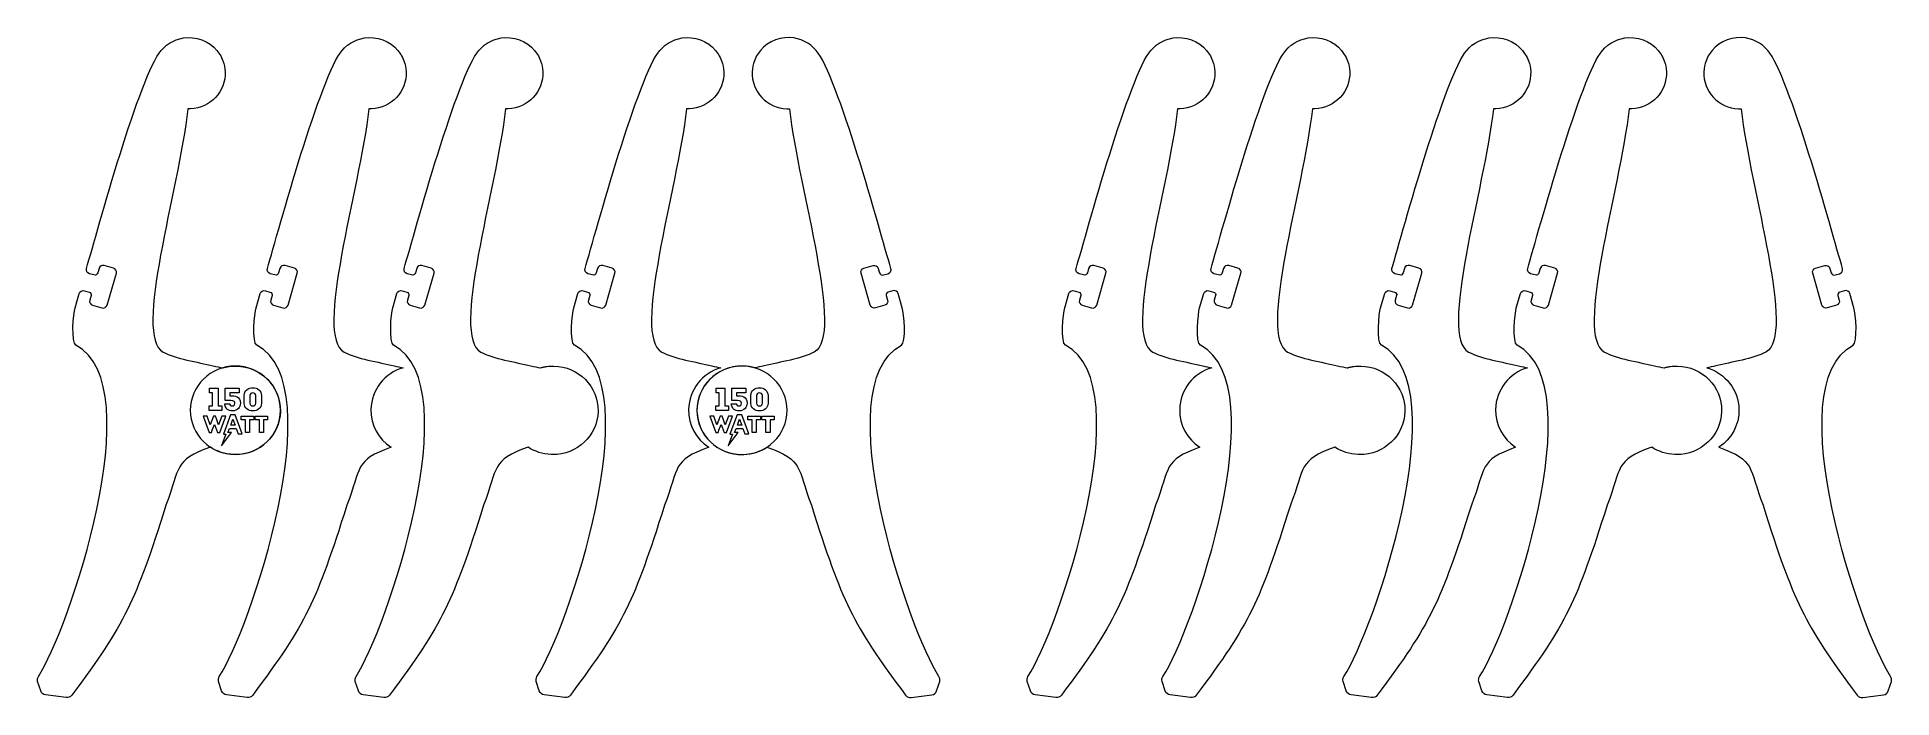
# Model space of a CAD drawing. Header units: centimetres. Extents: x -21.4 to 20.8, y 32.3 to 47.3.
import ezdxf

# ---------------------------------------------------------------- set-up
doc = ezdxf.new("R2010")
doc.units = ezdxf.units.CM
doc.header["$MEASUREMENT"] = 0
doc.layers.add('Layer 1', color=7, linetype='Continuous')

msp = doc.modelspace()

# ---------------------------------------------------------------- linework, layer by layer
at = {"layer": 'Layer 1', "lineweight": 9}
for points, knots in [([(-16.88707, 37.79298), (-16.87998, 37.79267), (-16.87278, 37.79243), (-16.86533, 37.7923), (-16.86533, 37.7923), (-16.86321, 37.79226), (-16.86105, 37.79233), (-16.85892, 37.79232), (-16.85892, 37.79232), (-16.30061, 37.78624), (-15.84075, 38.22181), (-15.82548, 38.77017), (-15.82548, 38.77017), (-15.82536, 38.77363), (-15.82515, 38.77709), (-15.8251, 38.78057), (-15.8251, 38.78057), (-15.81536, 39.33596), (-16.26531, 39.79392), (-16.8301, 39.8035), (-16.8301, 39.8035), (-16.85649, 39.80394), (-16.88267, 39.8034), (-16.9086, 39.80189), (-16.9086, 39.80189), (-16.9086, 39.80189), (-16.90887, 39.80187), (-16.90887, 39.80187), (-16.90887, 39.80187), (-16.9347, 39.80037), (-16.96028, 39.79794), (-16.98558, 39.79459), (-16.98558, 39.79459), (-16.98558, 39.79459), (-16.98606, 39.79453), (-16.98606, 39.79453), (-16.98606, 39.79453), (-16.98606, 39.79453), (-16.98667, 39.79443), (-16.98667, 39.79443), (-16.98667, 39.79443), (-16.99493, 39.79334), (-17.00316, 39.79215), (-17.01136, 39.79085), (-17.01136, 39.79085), (-17.01136, 39.79085), (-17.01151, 39.79081), (-17.01151, 39.79081), (-17.01151, 39.79081), (-17.01981, 39.7895), (-17.02812, 39.78809), (-17.03638, 39.78657), (-17.03638, 39.78657), (-17.03638, 39.78657), (-17.03657, 39.78654), (-17.03657, 39.78654), (-17.03657, 39.78654), (-17.03657, 39.78654), (-17.0375, 39.78637), (-17.0375, 39.78637), (-17.0375, 39.78637), (-17.04533, 39.78493), (-17.05307, 39.7834), (-17.06081, 39.78178), (-17.06081, 39.78178), (-17.06081, 39.78178), (-17.06153, 39.78162), (-17.06153, 39.78162), (-17.06153, 39.78162), (-17.06153, 39.78162), (-17.06165, 39.78161), (-17.06165, 39.78161), (-17.06165, 39.78161), (-17.06967, 39.77993), (-17.07764, 39.77816), (-17.08557, 39.77629), (-17.08557, 39.77629), (-17.08557, 39.77629), (-17.0868, 39.776), (-17.0868, 39.776), (-17.0868, 39.776), (-17.09455, 39.77419), (-17.10225, 39.77227), (-17.10993, 39.77027), (-17.10993, 39.77027), (-17.10993, 39.77027), (-17.11074, 39.77005), (-17.11074, 39.77005), (-17.11074, 39.77005), (-17.11074, 39.77005), (-17.11144, 39.76987), (-17.11144, 39.76987), (-17.11144, 39.76987), (-17.11902, 39.76787), (-17.12658, 39.76583), (-17.13411, 39.76366), (-17.13411, 39.76366), (-17.19752, 39.77384), (-17.26926, 39.78881), (-17.35283, 39.80928), (-17.35283, 39.80928), (-17.70902, 39.89661), (-18.20103, 39.96514), (-18.48939, 40.12217), (-18.48939, 40.12217), (-19.17545, 40.49585), (-18.13956, 43.77527), (-17.92542, 45.65024), (-17.92542, 45.65024), (-17.90655, 45.64971), (-17.88756, 45.64974), (-17.86841, 45.65049), (-17.86841, 45.65049), (-17.41445, 45.66817), (-17.06099, 46.04443), (-17.07899, 46.49084), (-17.07899, 46.49084), (-17.08249, 46.57782), (-17.09988, 46.66101), (-17.1289, 46.7385), (-17.1289, 46.7385), (-17.1472, 46.79486), (-17.17196, 46.84288), (-17.20234, 46.88613), (-17.20234, 46.88613), (-17.35362, 47.12479), (-17.62734, 47.27906), (-17.93354, 47.26712), (-17.93354, 47.26712), (-18.17531, 47.25772), (-18.38854, 47.14659), (-18.53236, 46.97737), (-18.53236, 46.97737), (-19.01746, 46.40652), (-19.97491, 42.90648), (-20.22949, 42.01829), (-20.22949, 42.01829), (-20.24367, 41.96876), (-20.21422, 41.91679), (-20.16389, 41.90262), (-20.16389, 41.90262), (-20.16389, 41.90262), (-20.05882, 41.87302), (-20.05882, 41.87302), (-20.05882, 41.87302), (-20.02279, 41.86286), (-19.9848, 41.8836), (-19.97449, 41.91901), (-19.97449, 41.91901), (-19.97449, 41.91901), (-19.94446, 42.02214), (-19.94446, 42.02214), (-19.94446, 42.02214), (-19.93001, 42.07178), (-19.87686, 42.10075), (-19.8264, 42.08653), (-19.8264, 42.08653), (-19.8264, 42.08653), (-19.61664, 42.02744), (-19.61664, 42.02744), (-19.61664, 42.02744), (-19.56616, 42.01322), (-19.53669, 41.96105), (-19.55117, 41.91135), (-19.55117, 41.91135), (-19.55117, 41.91135), (-19.76148, 41.18944), (-19.76148, 41.18944), (-19.76148, 41.18944), (-19.77596, 41.13972), (-19.829, 41.11082), (-19.87955, 41.12505), (-19.87955, 41.12505), (-19.87955, 41.12505), (-20.08931, 41.18414), (-20.08931, 41.18414), (-20.08931, 41.18414), (-20.13987, 41.19837), (-20.16921, 41.25059), (-20.15477, 41.30023), (-20.15477, 41.30023), (-20.15477, 41.30023), (-20.12475, 41.40335), (-20.12475, 41.40335), (-20.12475, 41.40335), (-20.11443, 41.43878), (-20.1354, 41.47613), (-20.1715, 41.48628), (-20.1715, 41.48628), (-20.1715, 41.48628), (-20.27634, 41.51581), (-20.27634, 41.51581), (-20.27634, 41.51581), (-20.32689, 41.53004), (-20.37992, 41.50114), (-20.3944, 41.45144), (-20.3944, 41.45144), (-20.3944, 41.45144), (-20.48876, 41.12754), (-20.48876, 41.12754), (-20.48876, 41.12754), (-20.52451, 41.00486), (-20.58414, 40.33636), (-20.46968, 40.27619), (-20.46968, 40.27619), (-18.73688, 39.36462), (-20.64609, 33.77112), (-21.32259, 32.74895), (-21.32259, 32.74895), (-21.34561, 32.71407), (-21.35105, 32.67481), (-21.33819, 32.6352), (-21.33819, 32.6352), (-21.33819, 32.6352), (-21.26948, 32.42341), (-21.26948, 32.42341), (-21.26948, 32.42341), (-21.25309, 32.37292), (-21.2113, 32.33841), (-21.15791, 32.33128), (-21.15791, 32.33128), (-21.15791, 32.33128), (-20.6924, 32.26912), (-20.6924, 32.26912), (-20.6924, 32.26912), (-20.64151, 32.26233), (-20.59429, 32.28205), (-20.56398, 32.32283), (-20.56398, 32.32283), (-19.33763, 33.97019), (-19.12911, 34.42817), (-18.4245, 36.63987), (-18.4245, 36.63987), (-18.09329, 37.50862), (-18.25827, 37.65574), (-17.41438, 37.96055), (-17.41438, 37.96055), (-17.26259, 37.86101), (-17.082, 37.80029), (-16.88707, 37.79298)], [0, 0, 0, 0, 0.01639344, 0.01639344, 0.01639344, 0.01639344, 0.03278689, 0.03278689, 0.03278689, 0.03278689, 0.04918033, 0.04918033, 0.04918033, 0.04918033, 0.06557377, 0.06557377, 0.06557377, 0.06557377, 0.08196721, 0.08196721, 0.08196721, 0.08196721, 0.09836066, 0.09836066, 0.09836066, 0.09836066, 0.1147541, 0.1147541, 0.1147541, 0.1147541, 0.13114754, 0.13114754, 0.13114754, 0.13114754, 0.14754098, 0.14754098, 0.14754098, 0.14754098, 0.16393443, 0.16393443, 0.16393443, 0.16393443, 0.18032787, 0.18032787, 0.18032787, 0.18032787, 0.19672131, 0.19672131, 0.19672131, 0.19672131, 0.21311475, 0.21311475, 0.21311475, 0.21311475, 0.2295082, 0.2295082, 0.2295082, 0.2295082, 0.24590164, 0.24590164, 0.24590164, 0.24590164, 0.26229508, 0.26229508, 0.26229508, 0.26229508, 0.27868852, 0.27868852, 0.27868852, 0.27868852, 0.29508197, 0.29508197, 0.29508197, 0.29508197, 0.31147541, 0.31147541, 0.31147541, 0.31147541, 0.32786885, 0.32786885, 0.32786885, 0.32786885, 0.3442623, 0.3442623, 0.3442623, 0.3442623, 0.36065574, 0.36065574, 0.36065574, 0.36065574, 0.37704918, 0.37704918, 0.37704918, 0.37704918, 0.39344262, 0.39344262, 0.39344262, 0.39344262, 0.40983607, 0.40983607, 0.40983607, 0.40983607, 0.42622951, 0.42622951, 0.42622951, 0.42622951, 0.44262295, 0.44262295, 0.44262295, 0.44262295, 0.45901639, 0.45901639, 0.45901639, 0.45901639, 0.47540984, 0.47540984, 0.47540984, 0.47540984, 0.49180328, 0.49180328, 0.49180328, 0.49180328, 0.50819672, 0.50819672, 0.50819672, 0.50819672, 0.52459016, 0.52459016, 0.52459016, 0.52459016, 0.54098361, 0.54098361, 0.54098361, 0.54098361, 0.55737705, 0.55737705, 0.55737705, 0.55737705, 0.57377049, 0.57377049, 0.57377049, 0.57377049, 0.59016393, 0.59016393, 0.59016393, 0.59016393, 0.60655738, 0.60655738, 0.60655738, 0.60655738, 0.62295082, 0.62295082, 0.62295082, 0.62295082, 0.63934426, 0.63934426, 0.63934426, 0.63934426, 0.6557377, 0.6557377, 0.6557377, 0.6557377, 0.67213115, 0.67213115, 0.67213115, 0.67213115, 0.68852459, 0.68852459, 0.68852459, 0.68852459, 0.70491803, 0.70491803, 0.70491803, 0.70491803, 0.72131148, 0.72131148, 0.72131148, 0.72131148, 0.73770492, 0.73770492, 0.73770492, 0.73770492, 0.75409836, 0.75409836, 0.75409836, 0.75409836, 0.7704918, 0.7704918, 0.7704918, 0.7704918, 0.78688525, 0.78688525, 0.78688525, 0.78688525, 0.80327869, 0.80327869, 0.80327869, 0.80327869, 0.81967213, 0.81967213, 0.81967213, 0.81967213, 0.83606557, 0.83606557, 0.83606557, 0.83606557, 0.85245902, 0.85245902, 0.85245902, 0.85245902, 0.86885246, 0.86885246, 0.86885246, 0.86885246, 0.8852459, 0.8852459, 0.8852459, 0.8852459, 0.90163934, 0.90163934, 0.90163934, 0.90163934, 0.91803279, 0.91803279, 0.91803279, 0.91803279, 0.93442623, 0.93442623, 0.93442623, 0.93442623, 0.95081967, 0.95081967, 0.95081967, 0.95081967, 0.96721311, 0.96721311, 0.96721311, 0.96721311, 1, 1, 1, 1]), ([(-13.03853, 39.76613), (-13.09821, 39.77621), (-13.16519, 39.79039), (-13.24223, 39.80927), (-13.24223, 39.80927), (-13.59843, 39.8966), (-14.09043, 39.96513), (-14.37879, 40.12216), (-14.37879, 40.12216), (-15.06485, 40.49584), (-14.02896, 43.77526), (-13.81482, 45.65023), (-13.81482, 45.65023), (-13.79595, 45.6497), (-13.77696, 45.64973), (-13.75781, 45.65048), (-13.75781, 45.65048), (-13.30385, 45.66816), (-12.95039, 46.04442), (-12.96839, 46.49083), (-12.96839, 46.49083), (-12.97189, 46.57781), (-12.98928, 46.661), (-13.0183, 46.73849), (-13.0183, 46.73849), (-13.0366, 46.79485), (-13.06136, 46.84287), (-13.09174, 46.88612), (-13.09174, 46.88612), (-13.24302, 47.12478), (-13.51674, 47.27905), (-13.82294, 47.26711), (-13.82294, 47.26711), (-14.06471, 47.25771), (-14.27794, 47.14658), (-14.42176, 46.97736), (-14.42176, 46.97736), (-14.90686, 46.40651), (-15.86431, 42.90647), (-16.11889, 42.01828), (-16.11889, 42.01828), (-16.13307, 41.96875), (-16.10362, 41.91678), (-16.05329, 41.90261), (-16.05329, 41.90261), (-16.05329, 41.90261), (-15.94822, 41.87301), (-15.94822, 41.87301), (-15.94822, 41.87301), (-15.91219, 41.86285), (-15.87421, 41.88359), (-15.86389, 41.919), (-15.86389, 41.919), (-15.86389, 41.919), (-15.83386, 42.02213), (-15.83386, 42.02213), (-15.83386, 42.02213), (-15.81941, 42.07177), (-15.76626, 42.10074), (-15.7158, 42.08652), (-15.7158, 42.08652), (-15.7158, 42.08652), (-15.50604, 42.02743), (-15.50604, 42.02743), (-15.50604, 42.02743), (-15.45556, 42.01321), (-15.42609, 41.96104), (-15.44057, 41.91134), (-15.44057, 41.91134), (-15.44057, 41.91134), (-15.65088, 41.18943), (-15.65088, 41.18943), (-15.65088, 41.18943), (-15.66536, 41.13971), (-15.7184, 41.11081), (-15.76895, 41.12504), (-15.76895, 41.12504), (-15.76895, 41.12504), (-15.97871, 41.18413), (-15.97871, 41.18413), (-15.97871, 41.18413), (-16.02927, 41.19836), (-16.05861, 41.25058), (-16.04417, 41.30022), (-16.04417, 41.30022), (-16.04417, 41.30022), (-16.01415, 41.40334), (-16.01415, 41.40334), (-16.01415, 41.40334), (-16.00383, 41.43877), (-16.0248, 41.47612), (-16.0609, 41.48627), (-16.0609, 41.48627), (-16.0609, 41.48627), (-16.16574, 41.5158), (-16.16574, 41.5158), (-16.16574, 41.5158), (-16.21629, 41.53003), (-16.26932, 41.50113), (-16.2838, 41.45143), (-16.2838, 41.45143), (-16.2838, 41.45143), (-16.37816, 41.12753), (-16.37816, 41.12753), (-16.37816, 41.12753), (-16.41391, 41.00485), (-16.47354, 40.33635), (-16.35908, 40.27618), (-16.35908, 40.27618), (-14.62629, 39.36461), (-16.53549, 33.77111), (-17.21199, 32.74894), (-17.21199, 32.74894), (-17.23501, 32.71406), (-17.24045, 32.6748), (-17.22759, 32.63519), (-17.22759, 32.63519), (-17.22759, 32.63519), (-17.15888, 32.4234), (-17.15888, 32.4234), (-17.15888, 32.4234), (-17.14249, 32.37291), (-17.10071, 32.3384), (-17.04731, 32.33127), (-17.04731, 32.33127), (-17.04731, 32.33127), (-16.5818, 32.26911), (-16.5818, 32.26911), (-16.5818, 32.26911), (-16.53091, 32.26232), (-16.48369, 32.28204), (-16.45338, 32.32282), (-16.45338, 32.32282), (-15.22703, 33.97018), (-15.01851, 34.42816), (-14.3139, 36.63986), (-14.3139, 36.63986), (-13.98373, 37.50587), (-14.14652, 37.65481), (-13.31161, 37.95768), (-13.31161, 37.95768), (-13.59115, 38.1429), (-13.7727, 38.45918), (-13.76651, 38.8153), (-13.76651, 38.8153), (-13.75862, 39.26511), (-13.45356, 39.64129), (-13.03853, 39.76613)], [0, 0, 0, 0, 0.02631579, 0.02631579, 0.02631579, 0.02631579, 0.05263158, 0.05263158, 0.05263158, 0.05263158, 0.07894737, 0.07894737, 0.07894737, 0.07894737, 0.10526316, 0.10526316, 0.10526316, 0.10526316, 0.13157895, 0.13157895, 0.13157895, 0.13157895, 0.15789474, 0.15789474, 0.15789474, 0.15789474, 0.18421053, 0.18421053, 0.18421053, 0.18421053, 0.21052632, 0.21052632, 0.21052632, 0.21052632, 0.23684211, 0.23684211, 0.23684211, 0.23684211, 0.26315789, 0.26315789, 0.26315789, 0.26315789, 0.28947368, 0.28947368, 0.28947368, 0.28947368, 0.31578947, 0.31578947, 0.31578947, 0.31578947, 0.34210526, 0.34210526, 0.34210526, 0.34210526, 0.36842105, 0.36842105, 0.36842105, 0.36842105, 0.39473684, 0.39473684, 0.39473684, 0.39473684, 0.42105263, 0.42105263, 0.42105263, 0.42105263, 0.44736842, 0.44736842, 0.44736842, 0.44736842, 0.47368421, 0.47368421, 0.47368421, 0.47368421, 0.5, 0.5, 0.5, 0.5, 0.52631579, 0.52631579, 0.52631579, 0.52631579, 0.55263158, 0.55263158, 0.55263158, 0.55263158, 0.57894737, 0.57894737, 0.57894737, 0.57894737, 0.60526316, 0.60526316, 0.60526316, 0.60526316, 0.63157895, 0.63157895, 0.63157895, 0.63157895, 0.65789474, 0.65789474, 0.65789474, 0.65789474, 0.68421053, 0.68421053, 0.68421053, 0.68421053, 0.71052632, 0.71052632, 0.71052632, 0.71052632, 0.73684211, 0.73684211, 0.73684211, 0.73684211, 0.76315789, 0.76315789, 0.76315789, 0.76315789, 0.78947368, 0.78947368, 0.78947368, 0.78947368, 0.81578947, 0.81578947, 0.81578947, 0.81578947, 0.84210526, 0.84210526, 0.84210526, 0.84210526, 0.86842105, 0.86842105, 0.86842105, 0.86842105, 0.89473684, 0.89473684, 0.89473684, 0.89473684, 0.92105263, 0.92105263, 0.92105263, 0.92105263, 0.94736842, 0.94736842, 0.94736842, 0.94736842, 1, 1, 1, 1]), ([(-9.67116, 37.79298), (-9.66407, 37.79267), (-9.65686, 37.79243), (-9.64941, 37.7923), (-9.64941, 37.7923), (-9.64729, 37.79226), (-9.64514, 37.79233), (-9.643, 37.79232), (-9.643, 37.79232), (-9.08469, 37.78624), (-8.62484, 38.22181), (-8.60956, 38.77017), (-8.60956, 38.77017), (-8.60945, 38.77363), (-8.60923, 38.77709), (-8.60918, 38.78057), (-8.60918, 38.78057), (-8.59944, 39.33596), (-9.04939, 39.79392), (-9.61418, 39.8035), (-9.61418, 39.8035), (-9.64058, 39.80394), (-9.66676, 39.8034), (-9.69268, 39.80189), (-9.69268, 39.80189), (-9.69268, 39.80189), (-9.69296, 39.80187), (-9.69296, 39.80187), (-9.69296, 39.80187), (-9.71879, 39.80037), (-9.74437, 39.79794), (-9.76966, 39.79459), (-9.76966, 39.79459), (-9.76966, 39.79459), (-9.77015, 39.79453), (-9.77015, 39.79453), (-9.77015, 39.79453), (-9.77015, 39.79453), (-9.77076, 39.79443), (-9.77076, 39.79443), (-9.77076, 39.79443), (-9.77901, 39.79334), (-9.78725, 39.79215), (-9.79544, 39.79085), (-9.79544, 39.79085), (-9.79544, 39.79085), (-9.7956, 39.79081), (-9.7956, 39.79081), (-9.7956, 39.79081), (-9.8039, 39.7895), (-9.81221, 39.78809), (-9.82046, 39.78657), (-9.82046, 39.78657), (-9.82046, 39.78657), (-9.82066, 39.78654), (-9.82066, 39.78654), (-9.82066, 39.78654), (-9.82066, 39.78654), (-9.82159, 39.78637), (-9.82159, 39.78637), (-9.82159, 39.78637), (-9.82941, 39.78493), (-9.83716, 39.7834), (-9.8449, 39.78178), (-9.8449, 39.78178), (-9.8449, 39.78178), (-9.84561, 39.78162), (-9.84561, 39.78162), (-9.84561, 39.78162), (-9.84561, 39.78162), (-9.84574, 39.78161), (-9.84574, 39.78161), (-9.84574, 39.78161), (-9.85376, 39.77993), (-9.86173, 39.77816), (-9.86966, 39.77629), (-9.86966, 39.77629), (-9.86966, 39.77629), (-9.87089, 39.776), (-9.87089, 39.776), (-9.87089, 39.776), (-9.87863, 39.77419), (-9.88633, 39.77227), (-9.89401, 39.77027), (-9.89401, 39.77027), (-9.89401, 39.77027), (-9.89483, 39.77005), (-9.89483, 39.77005), (-9.89483, 39.77005), (-9.89483, 39.77005), (-9.89553, 39.76987), (-9.89553, 39.76987), (-9.89553, 39.76987), (-9.90311, 39.76787), (-9.91067, 39.76583), (-9.9182, 39.76366), (-9.9182, 39.76366), (-9.98161, 39.77384), (-10.05335, 39.78881), (-10.13692, 39.80928), (-10.13692, 39.80928), (-10.49311, 39.89661), (-10.98512, 39.96514), (-11.27348, 40.12217), (-11.27348, 40.12217), (-11.95954, 40.49585), (-10.92365, 43.77527), (-10.70951, 45.65024), (-10.70951, 45.65024), (-10.69064, 45.64971), (-10.67165, 45.64974), (-10.6525, 45.65049), (-10.6525, 45.65049), (-10.19853, 45.66817), (-9.84508, 46.04443), (-9.86307, 46.49084), (-9.86307, 46.49084), (-9.86657, 46.57782), (-9.88396, 46.66101), (-9.91299, 46.7385), (-9.91299, 46.7385), (-9.93129, 46.79486), (-9.95605, 46.84288), (-9.98642, 46.88613), (-9.98642, 46.88613), (-10.13771, 47.12479), (-10.41143, 47.27906), (-10.71763, 47.26712), (-10.71763, 47.26712), (-10.95939, 47.25772), (-11.17263, 47.14659), (-11.31644, 46.97737), (-11.31644, 46.97737), (-11.80154, 46.40652), (-12.75899, 42.90648), (-13.01358, 42.01829), (-13.01358, 42.01829), (-13.02776, 41.96876), (-12.99831, 41.91679), (-12.94798, 41.90262), (-12.94798, 41.90262), (-12.94798, 41.90262), (-12.8429, 41.87302), (-12.8429, 41.87302), (-12.8429, 41.87302), (-12.80688, 41.86286), (-12.76889, 41.8836), (-12.75858, 41.91901), (-12.75858, 41.91901), (-12.75858, 41.91901), (-12.72854, 42.02214), (-12.72854, 42.02214), (-12.72854, 42.02214), (-12.71409, 42.07178), (-12.66095, 42.10075), (-12.61048, 42.08653), (-12.61048, 42.08653), (-12.61048, 42.08653), (-12.40073, 42.02744), (-12.40073, 42.02744), (-12.40073, 42.02744), (-12.35025, 42.01322), (-12.32078, 41.96105), (-12.33526, 41.91135), (-12.33526, 41.91135), (-12.33526, 41.91135), (-12.54556, 41.18944), (-12.54556, 41.18944), (-12.54556, 41.18944), (-12.56005, 41.13972), (-12.61309, 41.11082), (-12.66364, 41.12505), (-12.66364, 41.12505), (-12.66364, 41.12505), (-12.87339, 41.18414), (-12.87339, 41.18414), (-12.87339, 41.18414), (-12.92395, 41.19837), (-12.9533, 41.25059), (-12.93886, 41.30023), (-12.93886, 41.30023), (-12.93886, 41.30023), (-12.90884, 41.40335), (-12.90884, 41.40335), (-12.90884, 41.40335), (-12.89851, 41.43878), (-12.91949, 41.47613), (-12.95559, 41.48628), (-12.95559, 41.48628), (-12.95559, 41.48628), (-13.06043, 41.51581), (-13.06043, 41.51581), (-13.06043, 41.51581), (-13.11098, 41.53004), (-13.16401, 41.50114), (-13.17849, 41.45144), (-13.17849, 41.45144), (-13.17849, 41.45144), (-13.27285, 41.12754), (-13.27285, 41.12754), (-13.27285, 41.12754), (-13.3086, 41.00486), (-13.36822, 40.33636), (-13.25377, 40.27619), (-13.25377, 40.27619), (-11.52097, 39.36462), (-13.43018, 33.77112), (-14.10668, 32.74895), (-14.10668, 32.74895), (-14.1297, 32.71407), (-14.13514, 32.67481), (-14.12228, 32.6352), (-14.12228, 32.6352), (-14.12228, 32.6352), (-14.05356, 32.42341), (-14.05356, 32.42341), (-14.05356, 32.42341), (-14.03718, 32.37292), (-13.99539, 32.33841), (-13.942, 32.33128), (-13.942, 32.33128), (-13.942, 32.33128), (-13.47649, 32.26912), (-13.47649, 32.26912), (-13.47649, 32.26912), (-13.42559, 32.26233), (-13.37838, 32.28205), (-13.34807, 32.32283), (-13.34807, 32.32283), (-12.12172, 33.97019), (-11.9132, 34.42817), (-11.20859, 36.63987), (-11.20859, 36.63987), (-10.87738, 37.50862), (-11.04236, 37.65574), (-10.19847, 37.96055), (-10.19847, 37.96055), (-10.04667, 37.86101), (-9.86608, 37.80029), (-9.67116, 37.79298)], [0, 0, 0, 0, 0.01639344, 0.01639344, 0.01639344, 0.01639344, 0.03278689, 0.03278689, 0.03278689, 0.03278689, 0.04918033, 0.04918033, 0.04918033, 0.04918033, 0.06557377, 0.06557377, 0.06557377, 0.06557377, 0.08196721, 0.08196721, 0.08196721, 0.08196721, 0.09836066, 0.09836066, 0.09836066, 0.09836066, 0.1147541, 0.1147541, 0.1147541, 0.1147541, 0.13114754, 0.13114754, 0.13114754, 0.13114754, 0.14754098, 0.14754098, 0.14754098, 0.14754098, 0.16393443, 0.16393443, 0.16393443, 0.16393443, 0.18032787, 0.18032787, 0.18032787, 0.18032787, 0.19672131, 0.19672131, 0.19672131, 0.19672131, 0.21311475, 0.21311475, 0.21311475, 0.21311475, 0.2295082, 0.2295082, 0.2295082, 0.2295082, 0.24590164, 0.24590164, 0.24590164, 0.24590164, 0.26229508, 0.26229508, 0.26229508, 0.26229508, 0.27868852, 0.27868852, 0.27868852, 0.27868852, 0.29508197, 0.29508197, 0.29508197, 0.29508197, 0.31147541, 0.31147541, 0.31147541, 0.31147541, 0.32786885, 0.32786885, 0.32786885, 0.32786885, 0.3442623, 0.3442623, 0.3442623, 0.3442623, 0.36065574, 0.36065574, 0.36065574, 0.36065574, 0.37704918, 0.37704918, 0.37704918, 0.37704918, 0.39344262, 0.39344262, 0.39344262, 0.39344262, 0.40983607, 0.40983607, 0.40983607, 0.40983607, 0.42622951, 0.42622951, 0.42622951, 0.42622951, 0.44262295, 0.44262295, 0.44262295, 0.44262295, 0.45901639, 0.45901639, 0.45901639, 0.45901639, 0.47540984, 0.47540984, 0.47540984, 0.47540984, 0.49180328, 0.49180328, 0.49180328, 0.49180328, 0.50819672, 0.50819672, 0.50819672, 0.50819672, 0.52459016, 0.52459016, 0.52459016, 0.52459016, 0.54098361, 0.54098361, 0.54098361, 0.54098361, 0.55737705, 0.55737705, 0.55737705, 0.55737705, 0.57377049, 0.57377049, 0.57377049, 0.57377049, 0.59016393, 0.59016393, 0.59016393, 0.59016393, 0.60655738, 0.60655738, 0.60655738, 0.60655738, 0.62295082, 0.62295082, 0.62295082, 0.62295082, 0.63934426, 0.63934426, 0.63934426, 0.63934426, 0.6557377, 0.6557377, 0.6557377, 0.6557377, 0.67213115, 0.67213115, 0.67213115, 0.67213115, 0.68852459, 0.68852459, 0.68852459, 0.68852459, 0.70491803, 0.70491803, 0.70491803, 0.70491803, 0.72131148, 0.72131148, 0.72131148, 0.72131148, 0.73770492, 0.73770492, 0.73770492, 0.73770492, 0.75409836, 0.75409836, 0.75409836, 0.75409836, 0.7704918, 0.7704918, 0.7704918, 0.7704918, 0.78688525, 0.78688525, 0.78688525, 0.78688525, 0.80327869, 0.80327869, 0.80327869, 0.80327869, 0.81967213, 0.81967213, 0.81967213, 0.81967213, 0.83606557, 0.83606557, 0.83606557, 0.83606557, 0.85245902, 0.85245902, 0.85245902, 0.85245902, 0.86885246, 0.86885246, 0.86885246, 0.86885246, 0.8852459, 0.8852459, 0.8852459, 0.8852459, 0.90163934, 0.90163934, 0.90163934, 0.90163934, 0.91803279, 0.91803279, 0.91803279, 0.91803279, 0.93442623, 0.93442623, 0.93442623, 0.93442623, 0.95081967, 0.95081967, 0.95081967, 0.95081967, 0.96721311, 0.96721311, 0.96721311, 0.96721311, 1, 1, 1, 1]), ([(-5.82262, 39.76613), (-5.8823, 39.77621), (-5.94927, 39.79039), (-6.02632, 39.80927), (-6.02632, 39.80927), (-6.38251, 39.8966), (-6.87452, 39.96513), (-7.16288, 40.12216), (-7.16288, 40.12216), (-7.84894, 40.49584), (-6.81305, 43.77526), (-6.59891, 45.65023), (-6.59891, 45.65023), (-6.58004, 45.6497), (-6.56105, 45.64973), (-6.5419, 45.65048), (-6.5419, 45.65048), (-6.08793, 45.66816), (-5.73448, 46.04442), (-5.75247, 46.49083), (-5.75247, 46.49083), (-5.75597, 46.57781), (-5.77336, 46.661), (-5.80239, 46.73849), (-5.80239, 46.73849), (-5.82069, 46.79485), (-5.84545, 46.84287), (-5.87582, 46.88612), (-5.87582, 46.88612), (-6.02711, 47.12478), (-6.30083, 47.27905), (-6.60703, 47.26711), (-6.60703, 47.26711), (-6.84879, 47.25771), (-7.06203, 47.14658), (-7.20585, 46.97736), (-7.20585, 46.97736), (-7.69094, 46.40651), (-8.64839, 42.90647), (-8.90298, 42.01828), (-8.90298, 42.01828), (-8.91716, 41.96875), (-8.88771, 41.91678), (-8.83738, 41.90261), (-8.83738, 41.90261), (-8.83738, 41.90261), (-8.73231, 41.87301), (-8.73231, 41.87301), (-8.73231, 41.87301), (-8.69628, 41.86285), (-8.65829, 41.88359), (-8.64798, 41.919), (-8.64798, 41.919), (-8.64798, 41.919), (-8.61794, 42.02213), (-8.61794, 42.02213), (-8.61794, 42.02213), (-8.60349, 42.07177), (-8.55035, 42.10074), (-8.49988, 42.08652), (-8.49988, 42.08652), (-8.49988, 42.08652), (-8.29013, 42.02743), (-8.29013, 42.02743), (-8.29013, 42.02743), (-8.23965, 42.01321), (-8.21018, 41.96104), (-8.22466, 41.91134), (-8.22466, 41.91134), (-8.22466, 41.91134), (-8.43496, 41.18943), (-8.43496, 41.18943), (-8.43496, 41.18943), (-8.44945, 41.13971), (-8.50249, 41.11081), (-8.55304, 41.12504), (-8.55304, 41.12504), (-8.55304, 41.12504), (-8.76279, 41.18413), (-8.76279, 41.18413), (-8.76279, 41.18413), (-8.81335, 41.19836), (-8.8427, 41.25058), (-8.82826, 41.30022), (-8.82826, 41.30022), (-8.82826, 41.30022), (-8.79824, 41.40334), (-8.79824, 41.40334), (-8.79824, 41.40334), (-8.78791, 41.43877), (-8.80889, 41.47612), (-8.84499, 41.48627), (-8.84499, 41.48627), (-8.84499, 41.48627), (-8.94983, 41.5158), (-8.94983, 41.5158), (-8.94983, 41.5158), (-9.00038, 41.53003), (-9.05341, 41.50113), (-9.06789, 41.45143), (-9.06789, 41.45143), (-9.06789, 41.45143), (-9.16225, 41.12753), (-9.16225, 41.12753), (-9.16225, 41.12753), (-9.198, 41.00485), (-9.25762, 40.33635), (-9.14317, 40.27618), (-9.14317, 40.27618), (-7.41037, 39.36461), (-9.31958, 33.77111), (-9.99608, 32.74894), (-9.99608, 32.74894), (-10.0191, 32.71406), (-10.02454, 32.6748), (-10.01168, 32.63519), (-10.01168, 32.63519), (-10.01168, 32.63519), (-9.94296, 32.4234), (-9.94296, 32.4234), (-9.94296, 32.4234), (-9.92658, 32.37291), (-9.88479, 32.3384), (-9.8314, 32.33127), (-9.8314, 32.33127), (-9.8314, 32.33127), (-9.36589, 32.26911), (-9.36589, 32.26911), (-9.36589, 32.26911), (-9.31499, 32.26232), (-9.26778, 32.28204), (-9.23747, 32.32282), (-9.23747, 32.32282), (-8.01112, 33.97018), (-7.8026, 34.42816), (-7.09799, 36.63986), (-7.09799, 36.63986), (-6.76782, 37.50587), (-6.93061, 37.65481), (-6.0957, 37.95768), (-6.0957, 37.95768), (-6.37524, 38.1429), (-6.55679, 38.45918), (-6.5506, 38.8153), (-6.5506, 38.8153), (-6.5427, 39.26511), (-6.23765, 39.64129), (-5.82262, 39.76613)], [0, 0, 0, 0, 0.02631579, 0.02631579, 0.02631579, 0.02631579, 0.05263158, 0.05263158, 0.05263158, 0.05263158, 0.07894737, 0.07894737, 0.07894737, 0.07894737, 0.10526316, 0.10526316, 0.10526316, 0.10526316, 0.13157895, 0.13157895, 0.13157895, 0.13157895, 0.15789474, 0.15789474, 0.15789474, 0.15789474, 0.18421053, 0.18421053, 0.18421053, 0.18421053, 0.21052632, 0.21052632, 0.21052632, 0.21052632, 0.23684211, 0.23684211, 0.23684211, 0.23684211, 0.26315789, 0.26315789, 0.26315789, 0.26315789, 0.28947368, 0.28947368, 0.28947368, 0.28947368, 0.31578947, 0.31578947, 0.31578947, 0.31578947, 0.34210526, 0.34210526, 0.34210526, 0.34210526, 0.36842105, 0.36842105, 0.36842105, 0.36842105, 0.39473684, 0.39473684, 0.39473684, 0.39473684, 0.42105263, 0.42105263, 0.42105263, 0.42105263, 0.44736842, 0.44736842, 0.44736842, 0.44736842, 0.47368421, 0.47368421, 0.47368421, 0.47368421, 0.5, 0.5, 0.5, 0.5, 0.52631579, 0.52631579, 0.52631579, 0.52631579, 0.55263158, 0.55263158, 0.55263158, 0.55263158, 0.57894737, 0.57894737, 0.57894737, 0.57894737, 0.60526316, 0.60526316, 0.60526316, 0.60526316, 0.63157895, 0.63157895, 0.63157895, 0.63157895, 0.65789474, 0.65789474, 0.65789474, 0.65789474, 0.68421053, 0.68421053, 0.68421053, 0.68421053, 0.71052632, 0.71052632, 0.71052632, 0.71052632, 0.73684211, 0.73684211, 0.73684211, 0.73684211, 0.76315789, 0.76315789, 0.76315789, 0.76315789, 0.78947368, 0.78947368, 0.78947368, 0.78947368, 0.81578947, 0.81578947, 0.81578947, 0.81578947, 0.84210526, 0.84210526, 0.84210526, 0.84210526, 0.86842105, 0.86842105, 0.86842105, 0.86842105, 0.89473684, 0.89473684, 0.89473684, 0.89473684, 0.92105263, 0.92105263, 0.92105263, 0.92105263, 0.94736842, 0.94736842, 0.94736842, 0.94736842, 1, 1, 1, 1]), ([(-5.29977, 37.79298), (-5.30686, 37.79267), (-5.31406, 37.79243), (-5.32151, 37.7923), (-5.32151, 37.7923), (-5.32363, 37.79226), (-5.32579, 37.79233), (-5.32792, 37.79232), (-5.32792, 37.79232), (-5.88623, 37.78624), (-6.34609, 38.22181), (-6.36136, 38.77017), (-6.36136, 38.77017), (-6.36148, 38.77363), (-6.36169, 38.77709), (-6.36174, 38.78057), (-6.36174, 38.78057), (-6.37148, 39.33596), (-5.92153, 39.79392), (-5.35674, 39.8035), (-5.35674, 39.8035), (-5.33035, 39.80394), (-5.30417, 39.8034), (-5.27824, 39.80189), (-5.27824, 39.80189), (-5.27824, 39.80189), (-5.27797, 39.80187), (-5.27797, 39.80187), (-5.27797, 39.80187), (-5.25214, 39.80037), (-5.22656, 39.79794), (-5.20126, 39.79459), (-5.20126, 39.79459), (-5.20126, 39.79459), (-5.20078, 39.79453), (-5.20078, 39.79453), (-5.20078, 39.79453), (-5.20078, 39.79453), (-5.20017, 39.79443), (-5.20017, 39.79443), (-5.20017, 39.79443), (-5.19191, 39.79334), (-5.18367, 39.79215), (-5.17548, 39.79085), (-5.17548, 39.79085), (-5.17548, 39.79085), (-5.17533, 39.79081), (-5.17533, 39.79081), (-5.17533, 39.79081), (-5.16703, 39.7895), (-5.15871, 39.78809), (-5.15046, 39.78657), (-5.15046, 39.78657), (-5.15046, 39.78657), (-5.15027, 39.78654), (-5.15027, 39.78654), (-5.15027, 39.78654), (-5.15027, 39.78654), (-5.14934, 39.78637), (-5.14934, 39.78637), (-5.14934, 39.78637), (-5.14151, 39.78493), (-5.13377, 39.7834), (-5.12602, 39.78178), (-5.12602, 39.78178), (-5.12602, 39.78178), (-5.12531, 39.78162), (-5.12531, 39.78162), (-5.12531, 39.78162), (-5.12531, 39.78162), (-5.12519, 39.78161), (-5.12519, 39.78161), (-5.12519, 39.78161), (-5.11717, 39.77993), (-5.10919, 39.77816), (-5.10127, 39.77629), (-5.10127, 39.77629), (-5.10127, 39.77629), (-5.10004, 39.776), (-5.10004, 39.776), (-5.10004, 39.776), (-5.09229, 39.77419), (-5.08459, 39.77227), (-5.07691, 39.77027), (-5.07691, 39.77027), (-5.07691, 39.77027), (-5.0761, 39.77005), (-5.0761, 39.77005), (-5.0761, 39.77005), (-5.0761, 39.77005), (-5.0754, 39.76987), (-5.0754, 39.76987), (-5.0754, 39.76987), (-5.06781, 39.76787), (-5.06025, 39.76583), (-5.05272, 39.76366), (-5.05272, 39.76366), (-4.98932, 39.77384), (-4.91758, 39.78881), (-4.83401, 39.80928), (-4.83401, 39.80928), (-4.47781, 39.89661), (-3.98581, 39.96514), (-3.69745, 40.12217), (-3.69745, 40.12217), (-3.01139, 40.49585), (-4.04728, 43.77527), (-4.26142, 45.65024), (-4.26142, 45.65024), (-4.28029, 45.64971), (-4.29928, 45.64974), (-4.31843, 45.65049), (-4.31843, 45.65049), (-4.77239, 45.66817), (-5.12585, 46.04443), (-5.10785, 46.49084), (-5.10785, 46.49084), (-5.10435, 46.57782), (-5.08696, 46.66101), (-5.05794, 46.7385), (-5.05794, 46.7385), (-5.03964, 46.79486), (-5.01488, 46.84288), (-4.9845, 46.88613), (-4.9845, 46.88613), (-4.83322, 47.12479), (-4.5595, 47.27906), (-4.2533, 47.26712), (-4.2533, 47.26712), (-4.01153, 47.25772), (-3.7983, 47.14659), (-3.65448, 46.97737), (-3.65448, 46.97737), (-3.16938, 46.40652), (-2.21193, 42.90648), (-1.95735, 42.01829), (-1.95735, 42.01829), (-1.94317, 41.96876), (-1.97262, 41.91679), (-2.02295, 41.90262), (-2.02295, 41.90262), (-2.02295, 41.90262), (-2.12802, 41.87302), (-2.12802, 41.87302), (-2.12802, 41.87302), (-2.16405, 41.86286), (-2.20203, 41.8836), (-2.21234, 41.91901), (-2.21234, 41.91901), (-2.21234, 41.91901), (-2.24238, 42.02214), (-2.24238, 42.02214), (-2.24238, 42.02214), (-2.25683, 42.07178), (-2.30998, 42.10075), (-2.36044, 42.08653), (-2.36044, 42.08653), (-2.36044, 42.08653), (-2.5702, 42.02744), (-2.5702, 42.02744), (-2.5702, 42.02744), (-2.62068, 42.01322), (-2.65015, 41.96105), (-2.63567, 41.91135), (-2.63567, 41.91135), (-2.63567, 41.91135), (-2.42536, 41.18944), (-2.42536, 41.18944), (-2.42536, 41.18944), (-2.41088, 41.13972), (-2.35784, 41.11082), (-2.30729, 41.12505), (-2.30729, 41.12505), (-2.30729, 41.12505), (-2.09753, 41.18414), (-2.09753, 41.18414), (-2.09753, 41.18414), (-2.04697, 41.19837), (-2.01763, 41.25059), (-2.03207, 41.30023), (-2.03207, 41.30023), (-2.03207, 41.30023), (-2.06209, 41.40335), (-2.06209, 41.40335), (-2.06209, 41.40335), (-2.07241, 41.43878), (-2.05144, 41.47613), (-2.01534, 41.48628), (-2.01534, 41.48628), (-2.01534, 41.48628), (-1.9105, 41.51581), (-1.9105, 41.51581), (-1.9105, 41.51581), (-1.85995, 41.53004), (-1.80692, 41.50114), (-1.79244, 41.45144), (-1.79244, 41.45144), (-1.79244, 41.45144), (-1.69808, 41.12754), (-1.69808, 41.12754), (-1.69808, 41.12754), (-1.66233, 41.00486), (-1.6027, 40.33636), (-1.71716, 40.27619), (-1.71716, 40.27619), (-3.44995, 39.36462), (-1.54075, 33.77112), (-0.86425, 32.74895), (-0.86425, 32.74895), (-0.84123, 32.71407), (-0.83579, 32.67481), (-0.84865, 32.6352), (-0.84865, 32.6352), (-0.84865, 32.6352), (-0.91736, 32.42341), (-0.91736, 32.42341), (-0.91736, 32.42341), (-0.93375, 32.37292), (-0.97553, 32.33841), (-1.02893, 32.33128), (-1.02893, 32.33128), (-1.02893, 32.33128), (-1.49444, 32.26912), (-1.49444, 32.26912), (-1.49444, 32.26912), (-1.54533, 32.26233), (-1.59255, 32.28205), (-1.62286, 32.32283), (-1.62286, 32.32283), (-2.84921, 33.97019), (-3.05773, 34.42817), (-3.76234, 36.63987), (-3.76234, 36.63987), (-4.09355, 37.50862), (-3.92857, 37.65574), (-4.77245, 37.96055), (-4.77245, 37.96055), (-4.92425, 37.86101), (-5.10484, 37.80029), (-5.29977, 37.79298)], [0, 0, 0, 0, 0.01639344, 0.01639344, 0.01639344, 0.01639344, 0.03278689, 0.03278689, 0.03278689, 0.03278689, 0.04918033, 0.04918033, 0.04918033, 0.04918033, 0.06557377, 0.06557377, 0.06557377, 0.06557377, 0.08196721, 0.08196721, 0.08196721, 0.08196721, 0.09836066, 0.09836066, 0.09836066, 0.09836066, 0.1147541, 0.1147541, 0.1147541, 0.1147541, 0.13114754, 0.13114754, 0.13114754, 0.13114754, 0.14754098, 0.14754098, 0.14754098, 0.14754098, 0.16393443, 0.16393443, 0.16393443, 0.16393443, 0.18032787, 0.18032787, 0.18032787, 0.18032787, 0.19672131, 0.19672131, 0.19672131, 0.19672131, 0.21311475, 0.21311475, 0.21311475, 0.21311475, 0.2295082, 0.2295082, 0.2295082, 0.2295082, 0.24590164, 0.24590164, 0.24590164, 0.24590164, 0.26229508, 0.26229508, 0.26229508, 0.26229508, 0.27868852, 0.27868852, 0.27868852, 0.27868852, 0.29508197, 0.29508197, 0.29508197, 0.29508197, 0.31147541, 0.31147541, 0.31147541, 0.31147541, 0.32786885, 0.32786885, 0.32786885, 0.32786885, 0.3442623, 0.3442623, 0.3442623, 0.3442623, 0.36065574, 0.36065574, 0.36065574, 0.36065574, 0.37704918, 0.37704918, 0.37704918, 0.37704918, 0.39344262, 0.39344262, 0.39344262, 0.39344262, 0.40983607, 0.40983607, 0.40983607, 0.40983607, 0.42622951, 0.42622951, 0.42622951, 0.42622951, 0.44262295, 0.44262295, 0.44262295, 0.44262295, 0.45901639, 0.45901639, 0.45901639, 0.45901639, 0.47540984, 0.47540984, 0.47540984, 0.47540984, 0.49180328, 0.49180328, 0.49180328, 0.49180328, 0.50819672, 0.50819672, 0.50819672, 0.50819672, 0.52459016, 0.52459016, 0.52459016, 0.52459016, 0.54098361, 0.54098361, 0.54098361, 0.54098361, 0.55737705, 0.55737705, 0.55737705, 0.55737705, 0.57377049, 0.57377049, 0.57377049, 0.57377049, 0.59016393, 0.59016393, 0.59016393, 0.59016393, 0.60655738, 0.60655738, 0.60655738, 0.60655738, 0.62295082, 0.62295082, 0.62295082, 0.62295082, 0.63934426, 0.63934426, 0.63934426, 0.63934426, 0.6557377, 0.6557377, 0.6557377, 0.6557377, 0.67213115, 0.67213115, 0.67213115, 0.67213115, 0.68852459, 0.68852459, 0.68852459, 0.68852459, 0.70491803, 0.70491803, 0.70491803, 0.70491803, 0.72131148, 0.72131148, 0.72131148, 0.72131148, 0.73770492, 0.73770492, 0.73770492, 0.73770492, 0.75409836, 0.75409836, 0.75409836, 0.75409836, 0.7704918, 0.7704918, 0.7704918, 0.7704918, 0.78688525, 0.78688525, 0.78688525, 0.78688525, 0.80327869, 0.80327869, 0.80327869, 0.80327869, 0.81967213, 0.81967213, 0.81967213, 0.81967213, 0.83606557, 0.83606557, 0.83606557, 0.83606557, 0.85245902, 0.85245902, 0.85245902, 0.85245902, 0.86885246, 0.86885246, 0.86885246, 0.86885246, 0.8852459, 0.8852459, 0.8852459, 0.8852459, 0.90163934, 0.90163934, 0.90163934, 0.90163934, 0.91803279, 0.91803279, 0.91803279, 0.91803279, 0.93442623, 0.93442623, 0.93442623, 0.93442623, 0.95081967, 0.95081967, 0.95081967, 0.95081967, 0.96721311, 0.96721311, 0.96721311, 0.96721311, 1, 1, 1, 1]), ([(5.33076, 39.76613), (5.27108, 39.77621), (5.2041, 39.79039), (5.12706, 39.80927), (5.12706, 39.80927), (4.77086, 39.8966), (4.27886, 39.96513), (3.99049, 40.12216), (3.99049, 40.12216), (3.30444, 40.49584), (4.34033, 43.77526), (4.55447, 45.65023), (4.55447, 45.65023), (4.57334, 45.6497), (4.59233, 45.64973), (4.61148, 45.65048), (4.61148, 45.65048), (5.06544, 45.66816), (5.4189, 46.04442), (5.4009, 46.49083), (5.4009, 46.49083), (5.3974, 46.57781), (5.38001, 46.661), (5.35099, 46.73849), (5.35099, 46.73849), (5.33269, 46.79485), (5.30793, 46.84287), (5.27755, 46.88612), (5.27755, 46.88612), (5.12626, 47.12478), (4.85255, 47.27905), (4.54634, 47.26711), (4.54634, 47.26711), (4.30458, 47.25771), (4.09134, 47.14658), (3.94753, 46.97736), (3.94753, 46.97736), (3.46243, 46.40651), (2.50498, 42.90647), (2.2504, 42.01828), (2.2504, 42.01828), (2.23622, 41.96875), (2.26567, 41.91678), (2.316, 41.90261), (2.316, 41.90261), (2.316, 41.90261), (2.42107, 41.87301), (2.42107, 41.87301), (2.42107, 41.87301), (2.4571, 41.86285), (2.49508, 41.88359), (2.50539, 41.919), (2.50539, 41.919), (2.50539, 41.919), (2.53543, 42.02213), (2.53543, 42.02213), (2.53543, 42.02213), (2.54988, 42.07177), (2.60303, 42.10074), (2.65349, 42.08652), (2.65349, 42.08652), (2.65349, 42.08652), (2.86325, 42.02743), (2.86325, 42.02743), (2.86325, 42.02743), (2.91373, 42.01321), (2.9432, 41.96104), (2.92871, 41.91134), (2.92871, 41.91134), (2.92871, 41.91134), (2.71841, 41.18943), (2.71841, 41.18943), (2.71841, 41.18943), (2.70393, 41.13971), (2.65088, 41.11081), (2.60034, 41.12504), (2.60034, 41.12504), (2.60034, 41.12504), (2.39058, 41.18413), (2.39058, 41.18413), (2.39058, 41.18413), (2.34002, 41.19836), (2.31068, 41.25058), (2.32511, 41.30022), (2.32511, 41.30022), (2.32511, 41.30022), (2.35514, 41.40334), (2.35514, 41.40334), (2.35514, 41.40334), (2.36546, 41.43877), (2.34449, 41.47612), (2.30839, 41.48627), (2.30839, 41.48627), (2.30839, 41.48627), (2.20354, 41.5158), (2.20354, 41.5158), (2.20354, 41.5158), (2.153, 41.53003), (2.09997, 41.50113), (2.08548, 41.45143), (2.08548, 41.45143), (2.08548, 41.45143), (1.99112, 41.12753), (1.99112, 41.12753), (1.99112, 41.12753), (1.95538, 41.00485), (1.89575, 40.33635), (2.0102, 40.27618), (2.0102, 40.27618), (3.743, 39.36461), (1.8338, 33.77111), (1.15729, 32.74894), (1.15729, 32.74894), (1.13427, 32.71406), (1.12884, 32.6748), (1.1417, 32.63519), (1.1417, 32.63519), (1.1417, 32.63519), (1.21041, 32.4234), (1.21041, 32.4234), (1.21041, 32.4234), (1.22679, 32.37291), (1.26858, 32.3384), (1.32198, 32.33127), (1.32198, 32.33127), (1.32198, 32.33127), (1.78749, 32.26911), (1.78749, 32.26911), (1.78749, 32.26911), (1.83838, 32.26232), (1.8856, 32.28204), (1.9159, 32.32282), (1.9159, 32.32282), (3.14226, 33.97018), (3.35078, 34.42816), (4.05539, 36.63986), (4.05539, 36.63986), (4.38556, 37.50587), (4.22277, 37.65481), (5.05768, 37.95768), (5.05768, 37.95768), (4.77813, 38.1429), (4.59658, 38.45918), (4.60278, 38.8153), (4.60278, 38.8153), (4.61067, 39.26511), (4.91573, 39.64129), (5.33076, 39.76613)], [0, 0, 0, 0, 0.02631579, 0.02631579, 0.02631579, 0.02631579, 0.05263158, 0.05263158, 0.05263158, 0.05263158, 0.07894737, 0.07894737, 0.07894737, 0.07894737, 0.10526316, 0.10526316, 0.10526316, 0.10526316, 0.13157895, 0.13157895, 0.13157895, 0.13157895, 0.15789474, 0.15789474, 0.15789474, 0.15789474, 0.18421053, 0.18421053, 0.18421053, 0.18421053, 0.21052632, 0.21052632, 0.21052632, 0.21052632, 0.23684211, 0.23684211, 0.23684211, 0.23684211, 0.26315789, 0.26315789, 0.26315789, 0.26315789, 0.28947368, 0.28947368, 0.28947368, 0.28947368, 0.31578947, 0.31578947, 0.31578947, 0.31578947, 0.34210526, 0.34210526, 0.34210526, 0.34210526, 0.36842105, 0.36842105, 0.36842105, 0.36842105, 0.39473684, 0.39473684, 0.39473684, 0.39473684, 0.42105263, 0.42105263, 0.42105263, 0.42105263, 0.44736842, 0.44736842, 0.44736842, 0.44736842, 0.47368421, 0.47368421, 0.47368421, 0.47368421, 0.5, 0.5, 0.5, 0.5, 0.52631579, 0.52631579, 0.52631579, 0.52631579, 0.55263158, 0.55263158, 0.55263158, 0.55263158, 0.57894737, 0.57894737, 0.57894737, 0.57894737, 0.60526316, 0.60526316, 0.60526316, 0.60526316, 0.63157895, 0.63157895, 0.63157895, 0.63157895, 0.65789474, 0.65789474, 0.65789474, 0.65789474, 0.68421053, 0.68421053, 0.68421053, 0.68421053, 0.71052632, 0.71052632, 0.71052632, 0.71052632, 0.73684211, 0.73684211, 0.73684211, 0.73684211, 0.76315789, 0.76315789, 0.76315789, 0.76315789, 0.78947368, 0.78947368, 0.78947368, 0.78947368, 0.81578947, 0.81578947, 0.81578947, 0.81578947, 0.84210526, 0.84210526, 0.84210526, 0.84210526, 0.86842105, 0.86842105, 0.86842105, 0.86842105, 0.89473684, 0.89473684, 0.89473684, 0.89473684, 0.92105263, 0.92105263, 0.92105263, 0.92105263, 0.94736842, 0.94736842, 0.94736842, 0.94736842, 1, 1, 1, 1]), ([(8.6571, 37.79298), (8.66419, 37.79267), (8.6714, 37.79243), (8.67884, 37.7923), (8.67884, 37.7923), (8.68096, 37.79226), (8.68312, 37.79233), (8.68525, 37.79232), (8.68525, 37.79232), (9.24357, 37.78624), (9.70342, 38.22181), (9.7187, 38.77017), (9.7187, 38.77017), (9.71881, 38.77363), (9.71902, 38.77709), (9.71907, 38.78057), (9.71907, 38.78057), (9.72882, 39.33596), (9.27886, 39.79392), (8.71407, 39.8035), (8.71407, 39.8035), (8.68768, 39.80394), (8.6615, 39.8034), (8.63557, 39.80189), (8.63557, 39.80189), (8.63557, 39.80189), (8.6353, 39.80187), (8.6353, 39.80187), (8.6353, 39.80187), (8.60947, 39.80037), (8.58389, 39.79794), (8.5586, 39.79459), (8.5586, 39.79459), (8.5586, 39.79459), (8.55811, 39.79453), (8.55811, 39.79453), (8.55811, 39.79453), (8.55811, 39.79453), (8.5575, 39.79443), (8.5575, 39.79443), (8.5575, 39.79443), (8.54924, 39.79334), (8.54101, 39.79215), (8.53281, 39.79085), (8.53281, 39.79085), (8.53281, 39.79085), (8.53266, 39.79081), (8.53266, 39.79081), (8.53266, 39.79081), (8.52436, 39.7895), (8.51605, 39.78809), (8.50779, 39.78657), (8.50779, 39.78657), (8.50779, 39.78657), (8.5076, 39.78654), (8.5076, 39.78654), (8.5076, 39.78654), (8.5076, 39.78654), (8.50667, 39.78637), (8.50667, 39.78637), (8.50667, 39.78637), (8.49885, 39.78493), (8.4911, 39.7834), (8.48336, 39.78178), (8.48336, 39.78178), (8.48336, 39.78178), (8.48264, 39.78162), (8.48264, 39.78162), (8.48264, 39.78162), (8.48264, 39.78162), (8.48252, 39.78161), (8.48252, 39.78161), (8.48252, 39.78161), (8.4745, 39.77993), (8.46653, 39.77816), (8.4586, 39.77629), (8.4586, 39.77629), (8.4586, 39.77629), (8.45737, 39.776), (8.45737, 39.776), (8.45737, 39.776), (8.44962, 39.77419), (8.44192, 39.77227), (8.43424, 39.77027), (8.43424, 39.77027), (8.43424, 39.77027), (8.43343, 39.77005), (8.43343, 39.77005), (8.43343, 39.77005), (8.43343, 39.77005), (8.43273, 39.76987), (8.43273, 39.76987), (8.43273, 39.76987), (8.42515, 39.76787), (8.41759, 39.76583), (8.41006, 39.76366), (8.41006, 39.76366), (8.34665, 39.77384), (8.27491, 39.78881), (8.19134, 39.80928), (8.19134, 39.80928), (7.83515, 39.89661), (7.34314, 39.96514), (7.05478, 40.12217), (7.05478, 40.12217), (6.36872, 40.49585), (7.40461, 43.77527), (7.61875, 45.65024), (7.61875, 45.65024), (7.63762, 45.64971), (7.65661, 45.64974), (7.67576, 45.65049), (7.67576, 45.65049), (8.12973, 45.66817), (8.48318, 46.04443), (8.46518, 46.49084), (8.46518, 46.49084), (8.46168, 46.57782), (8.4443, 46.66101), (8.41527, 46.7385), (8.41527, 46.7385), (8.39697, 46.79486), (8.37221, 46.84288), (8.34184, 46.88613), (8.34184, 46.88613), (8.19055, 47.12479), (7.91683, 47.27906), (7.61063, 47.26712), (7.61063, 47.26712), (7.36886, 47.25772), (7.15563, 47.14659), (7.01181, 46.97737), (7.01181, 46.97737), (6.52671, 46.40652), (5.56926, 42.90648), (5.31468, 42.01829), (5.31468, 42.01829), (5.3005, 41.96876), (5.32995, 41.91679), (5.38028, 41.90262), (5.38028, 41.90262), (5.38028, 41.90262), (5.48535, 41.87302), (5.48535, 41.87302), (5.48535, 41.87302), (5.52138, 41.86286), (5.55936, 41.8836), (5.56967, 41.91901), (5.56967, 41.91901), (5.56967, 41.91901), (5.59971, 42.02214), (5.59971, 42.02214), (5.59971, 42.02214), (5.61416, 42.07178), (5.66731, 42.10075), (5.71777, 42.08653), (5.71777, 42.08653), (5.71777, 42.08653), (5.92753, 42.02744), (5.92753, 42.02744), (5.92753, 42.02744), (5.97801, 42.01322), (6.00748, 41.96105), (5.993, 41.91135), (5.993, 41.91135), (5.993, 41.91135), (5.78269, 41.18944), (5.78269, 41.18944), (5.78269, 41.18944), (5.76821, 41.13972), (5.71517, 41.11082), (5.66462, 41.12505), (5.66462, 41.12505), (5.66462, 41.12505), (5.45486, 41.18414), (5.45486, 41.18414), (5.45486, 41.18414), (5.4043, 41.19837), (5.37496, 41.25059), (5.3894, 41.30023), (5.3894, 41.30023), (5.3894, 41.30023), (5.41942, 41.40335), (5.41942, 41.40335), (5.41942, 41.40335), (5.42974, 41.43878), (5.40877, 41.47613), (5.37267, 41.48628), (5.37267, 41.48628), (5.37267, 41.48628), (5.26783, 41.51581), (5.26783, 41.51581), (5.26783, 41.51581), (5.21728, 41.53004), (5.16425, 41.50114), (5.14977, 41.45144), (5.14977, 41.45144), (5.14977, 41.45144), (5.05541, 41.12754), (5.05541, 41.12754), (5.05541, 41.12754), (5.01966, 41.00486), (4.96003, 40.33636), (5.07448, 40.27619), (5.07448, 40.27619), (6.80729, 39.36462), (4.89808, 33.77112), (4.22158, 32.74895), (4.22158, 32.74895), (4.19855, 32.71407), (4.19312, 32.67481), (4.20598, 32.6352), (4.20598, 32.6352), (4.20598, 32.6352), (4.27469, 32.42341), (4.27469, 32.42341), (4.27469, 32.42341), (4.29108, 32.37292), (4.33286, 32.33841), (4.38626, 32.33128), (4.38626, 32.33128), (4.38626, 32.33128), (4.85177, 32.26912), (4.85177, 32.26912), (4.85177, 32.26912), (4.90266, 32.26233), (4.94988, 32.28205), (4.98019, 32.32283), (4.98019, 32.32283), (6.20654, 33.97019), (6.41506, 34.42817), (7.11967, 36.63987), (7.11967, 36.63987), (7.45088, 37.50862), (7.2859, 37.65574), (8.12979, 37.96055), (8.12979, 37.96055), (8.28158, 37.86101), (8.46217, 37.80029), (8.6571, 37.79298)], [0, 0, 0, 0, 0.01639344, 0.01639344, 0.01639344, 0.01639344, 0.03278689, 0.03278689, 0.03278689, 0.03278689, 0.04918033, 0.04918033, 0.04918033, 0.04918033, 0.06557377, 0.06557377, 0.06557377, 0.06557377, 0.08196721, 0.08196721, 0.08196721, 0.08196721, 0.09836066, 0.09836066, 0.09836066, 0.09836066, 0.1147541, 0.1147541, 0.1147541, 0.1147541, 0.13114754, 0.13114754, 0.13114754, 0.13114754, 0.14754098, 0.14754098, 0.14754098, 0.14754098, 0.16393443, 0.16393443, 0.16393443, 0.16393443, 0.18032787, 0.18032787, 0.18032787, 0.18032787, 0.19672131, 0.19672131, 0.19672131, 0.19672131, 0.21311475, 0.21311475, 0.21311475, 0.21311475, 0.2295082, 0.2295082, 0.2295082, 0.2295082, 0.24590164, 0.24590164, 0.24590164, 0.24590164, 0.26229508, 0.26229508, 0.26229508, 0.26229508, 0.27868852, 0.27868852, 0.27868852, 0.27868852, 0.29508197, 0.29508197, 0.29508197, 0.29508197, 0.31147541, 0.31147541, 0.31147541, 0.31147541, 0.32786885, 0.32786885, 0.32786885, 0.32786885, 0.3442623, 0.3442623, 0.3442623, 0.3442623, 0.36065574, 0.36065574, 0.36065574, 0.36065574, 0.37704918, 0.37704918, 0.37704918, 0.37704918, 0.39344262, 0.39344262, 0.39344262, 0.39344262, 0.40983607, 0.40983607, 0.40983607, 0.40983607, 0.42622951, 0.42622951, 0.42622951, 0.42622951, 0.44262295, 0.44262295, 0.44262295, 0.44262295, 0.45901639, 0.45901639, 0.45901639, 0.45901639, 0.47540984, 0.47540984, 0.47540984, 0.47540984, 0.49180328, 0.49180328, 0.49180328, 0.49180328, 0.50819672, 0.50819672, 0.50819672, 0.50819672, 0.52459016, 0.52459016, 0.52459016, 0.52459016, 0.54098361, 0.54098361, 0.54098361, 0.54098361, 0.55737705, 0.55737705, 0.55737705, 0.55737705, 0.57377049, 0.57377049, 0.57377049, 0.57377049, 0.59016393, 0.59016393, 0.59016393, 0.59016393, 0.60655738, 0.60655738, 0.60655738, 0.60655738, 0.62295082, 0.62295082, 0.62295082, 0.62295082, 0.63934426, 0.63934426, 0.63934426, 0.63934426, 0.6557377, 0.6557377, 0.6557377, 0.6557377, 0.67213115, 0.67213115, 0.67213115, 0.67213115, 0.68852459, 0.68852459, 0.68852459, 0.68852459, 0.70491803, 0.70491803, 0.70491803, 0.70491803, 0.72131148, 0.72131148, 0.72131148, 0.72131148, 0.73770492, 0.73770492, 0.73770492, 0.73770492, 0.75409836, 0.75409836, 0.75409836, 0.75409836, 0.7704918, 0.7704918, 0.7704918, 0.7704918, 0.78688525, 0.78688525, 0.78688525, 0.78688525, 0.80327869, 0.80327869, 0.80327869, 0.80327869, 0.81967213, 0.81967213, 0.81967213, 0.81967213, 0.83606557, 0.83606557, 0.83606557, 0.83606557, 0.85245902, 0.85245902, 0.85245902, 0.85245902, 0.86885246, 0.86885246, 0.86885246, 0.86885246, 0.8852459, 0.8852459, 0.8852459, 0.8852459, 0.90163934, 0.90163934, 0.90163934, 0.90163934, 0.91803279, 0.91803279, 0.91803279, 0.91803279, 0.93442623, 0.93442623, 0.93442623, 0.93442623, 0.95081967, 0.95081967, 0.95081967, 0.95081967, 0.96721311, 0.96721311, 0.96721311, 0.96721311, 1, 1, 1, 1]), ([(12.50564, 39.76613), (12.44596, 39.77621), (12.37899, 39.79039), (12.30194, 39.80927), (12.30194, 39.80927), (11.94575, 39.8966), (11.45374, 39.96513), (11.16538, 40.12216), (11.16538, 40.12216), (10.47932, 40.49584), (11.51521, 43.77526), (11.72935, 45.65023), (11.72935, 45.65023), (11.74822, 45.6497), (11.76721, 45.64973), (11.78636, 45.65048), (11.78636, 45.65048), (12.24033, 45.66816), (12.59378, 46.04442), (12.57579, 46.49083), (12.57579, 46.49083), (12.57229, 46.57781), (12.5549, 46.661), (12.52587, 46.73849), (12.52587, 46.73849), (12.50757, 46.79485), (12.48281, 46.84287), (12.45244, 46.88612), (12.45244, 46.88612), (12.30115, 47.12478), (12.02743, 47.27905), (11.72123, 47.26711), (11.72123, 47.26711), (11.47946, 47.25771), (11.26623, 47.14658), (11.12241, 46.97736), (11.12241, 46.97736), (10.63731, 46.40651), (9.67986, 42.90647), (9.42528, 42.01828), (9.42528, 42.01828), (9.4111, 41.96875), (9.44055, 41.91678), (9.49088, 41.90261), (9.49088, 41.90261), (9.49088, 41.90261), (9.59595, 41.87301), (9.59595, 41.87301), (9.59595, 41.87301), (9.63198, 41.86285), (9.66997, 41.88359), (9.68028, 41.919), (9.68028, 41.919), (9.68028, 41.919), (9.71031, 42.02213), (9.71031, 42.02213), (9.71031, 42.02213), (9.72476, 42.07177), (9.77791, 42.10074), (9.82837, 42.08652), (9.82837, 42.08652), (9.82837, 42.08652), (10.03813, 42.02743), (10.03813, 42.02743), (10.03813, 42.02743), (10.08861, 42.01321), (10.11808, 41.96104), (10.1036, 41.91134), (10.1036, 41.91134), (10.1036, 41.91134), (9.89329, 41.18943), (9.89329, 41.18943), (9.89329, 41.18943), (9.87881, 41.13971), (9.82577, 41.11081), (9.77522, 41.12504), (9.77522, 41.12504), (9.77522, 41.12504), (9.56546, 41.18413), (9.56546, 41.18413), (9.56546, 41.18413), (9.5149, 41.19836), (9.48556, 41.25058), (9.5, 41.30022), (9.5, 41.30022), (9.5, 41.30022), (9.53002, 41.40334), (9.53002, 41.40334), (9.53002, 41.40334), (9.54034, 41.43877), (9.51937, 41.47612), (9.48327, 41.48627), (9.48327, 41.48627), (9.48327, 41.48627), (9.37843, 41.5158), (9.37843, 41.5158), (9.37843, 41.5158), (9.32788, 41.53003), (9.27485, 41.50113), (9.26037, 41.45143), (9.26037, 41.45143), (9.26037, 41.45143), (9.16601, 41.12753), (9.16601, 41.12753), (9.16601, 41.12753), (9.13026, 41.00485), (9.07063, 40.33635), (9.18509, 40.27618), (9.18509, 40.27618), (10.91789, 39.36461), (9.00868, 33.77111), (8.33218, 32.74894), (8.33218, 32.74894), (8.30916, 32.71406), (8.30372, 32.6748), (8.31658, 32.63519), (8.31658, 32.63519), (8.31658, 32.63519), (8.38529, 32.4234), (8.38529, 32.4234), (8.38529, 32.4234), (8.40168, 32.37291), (8.44347, 32.3384), (8.49686, 32.33127), (8.49686, 32.33127), (8.49686, 32.33127), (8.96237, 32.26911), (8.96237, 32.26911), (8.96237, 32.26911), (9.01326, 32.26232), (9.06048, 32.28204), (9.09079, 32.32282), (9.09079, 32.32282), (10.31714, 33.97018), (10.52566, 34.42816), (11.23027, 36.63986), (11.23027, 36.63986), (11.56044, 37.50587), (11.39765, 37.65481), (12.23256, 37.95768), (12.23256, 37.95768), (11.95302, 38.1429), (11.77147, 38.45918), (11.77766, 38.8153), (11.77766, 38.8153), (11.78556, 39.26511), (12.09061, 39.64129), (12.50564, 39.76613)], [0, 0, 0, 0, 0.02631579, 0.02631579, 0.02631579, 0.02631579, 0.05263158, 0.05263158, 0.05263158, 0.05263158, 0.07894737, 0.07894737, 0.07894737, 0.07894737, 0.10526316, 0.10526316, 0.10526316, 0.10526316, 0.13157895, 0.13157895, 0.13157895, 0.13157895, 0.15789474, 0.15789474, 0.15789474, 0.15789474, 0.18421053, 0.18421053, 0.18421053, 0.18421053, 0.21052632, 0.21052632, 0.21052632, 0.21052632, 0.23684211, 0.23684211, 0.23684211, 0.23684211, 0.26315789, 0.26315789, 0.26315789, 0.26315789, 0.28947368, 0.28947368, 0.28947368, 0.28947368, 0.31578947, 0.31578947, 0.31578947, 0.31578947, 0.34210526, 0.34210526, 0.34210526, 0.34210526, 0.36842105, 0.36842105, 0.36842105, 0.36842105, 0.39473684, 0.39473684, 0.39473684, 0.39473684, 0.42105263, 0.42105263, 0.42105263, 0.42105263, 0.44736842, 0.44736842, 0.44736842, 0.44736842, 0.47368421, 0.47368421, 0.47368421, 0.47368421, 0.5, 0.5, 0.5, 0.5, 0.52631579, 0.52631579, 0.52631579, 0.52631579, 0.55263158, 0.55263158, 0.55263158, 0.55263158, 0.57894737, 0.57894737, 0.57894737, 0.57894737, 0.60526316, 0.60526316, 0.60526316, 0.60526316, 0.63157895, 0.63157895, 0.63157895, 0.63157895, 0.65789474, 0.65789474, 0.65789474, 0.65789474, 0.68421053, 0.68421053, 0.68421053, 0.68421053, 0.71052632, 0.71052632, 0.71052632, 0.71052632, 0.73684211, 0.73684211, 0.73684211, 0.73684211, 0.76315789, 0.76315789, 0.76315789, 0.76315789, 0.78947368, 0.78947368, 0.78947368, 0.78947368, 0.81578947, 0.81578947, 0.81578947, 0.81578947, 0.84210526, 0.84210526, 0.84210526, 0.84210526, 0.86842105, 0.86842105, 0.86842105, 0.86842105, 0.89473684, 0.89473684, 0.89473684, 0.89473684, 0.92105263, 0.92105263, 0.92105263, 0.92105263, 0.94736842, 0.94736842, 0.94736842, 0.94736842, 1, 1, 1, 1]), ([(15.85135, 37.79298), (15.85844, 37.79267), (15.86564, 37.79243), (15.87309, 37.7923), (15.87309, 37.7923), (15.87521, 37.79226), (15.87737, 37.79233), (15.8795, 37.79232), (15.8795, 37.79232), (16.43781, 37.78624), (16.89767, 38.22181), (16.91294, 38.77017), (16.91294, 38.77017), (16.91306, 38.77363), (16.91327, 38.77709), (16.91332, 38.78057), (16.91332, 38.78057), (16.92306, 39.33596), (16.47311, 39.79392), (15.90832, 39.8035), (15.90832, 39.8035), (15.88193, 39.80394), (15.85575, 39.8034), (15.82982, 39.80189), (15.82982, 39.80189), (15.82982, 39.80189), (15.82955, 39.80187), (15.82955, 39.80187), (15.82955, 39.80187), (15.80372, 39.80037), (15.77814, 39.79794), (15.75284, 39.79459), (15.75284, 39.79459), (15.75284, 39.79459), (15.75236, 39.79453), (15.75236, 39.79453), (15.75236, 39.79453), (15.75236, 39.79453), (15.75175, 39.79443), (15.75175, 39.79443), (15.75175, 39.79443), (15.74349, 39.79334), (15.73525, 39.79215), (15.72706, 39.79085), (15.72706, 39.79085), (15.72706, 39.79085), (15.72691, 39.79081), (15.72691, 39.79081), (15.72691, 39.79081), (15.71861, 39.7895), (15.71029, 39.78809), (15.70204, 39.78657), (15.70204, 39.78657), (15.70204, 39.78657), (15.70185, 39.78654), (15.70185, 39.78654), (15.70185, 39.78654), (15.70185, 39.78654), (15.70092, 39.78637), (15.70092, 39.78637), (15.70092, 39.78637), (15.69309, 39.78493), (15.68535, 39.7834), (15.6776, 39.78178), (15.6776, 39.78178), (15.6776, 39.78178), (15.67689, 39.78162), (15.67689, 39.78162), (15.67689, 39.78162), (15.67689, 39.78162), (15.67677, 39.78161), (15.67677, 39.78161), (15.67677, 39.78161), (15.66875, 39.77993), (15.66077, 39.77816), (15.65285, 39.77629), (15.65285, 39.77629), (15.65285, 39.77629), (15.65162, 39.776), (15.65162, 39.776), (15.65162, 39.776), (15.64387, 39.77419), (15.63617, 39.77227), (15.62849, 39.77027), (15.62849, 39.77027), (15.62849, 39.77027), (15.62768, 39.77005), (15.62768, 39.77005), (15.62768, 39.77005), (15.62768, 39.77005), (15.62698, 39.76987), (15.62698, 39.76987), (15.62698, 39.76987), (15.61939, 39.76787), (15.61183, 39.76583), (15.6043, 39.76366), (15.6043, 39.76366), (15.5409, 39.77384), (15.46916, 39.78881), (15.38559, 39.80928), (15.38559, 39.80928), (15.02939, 39.89661), (14.53739, 39.96514), (14.24903, 40.12217), (14.24903, 40.12217), (13.56297, 40.49585), (14.59886, 43.77527), (14.813, 45.65024), (14.813, 45.65024), (14.83187, 45.64971), (14.85086, 45.64974), (14.87001, 45.65049), (14.87001, 45.65049), (15.32397, 45.66817), (15.67743, 46.04443), (15.65943, 46.49084), (15.65943, 46.49084), (15.65593, 46.57782), (15.63854, 46.66101), (15.60952, 46.7385), (15.60952, 46.7385), (15.59122, 46.79486), (15.56646, 46.84288), (15.53608, 46.88613), (15.53608, 46.88613), (15.38479, 47.12479), (15.11108, 47.27906), (14.80487, 47.26712), (14.80487, 47.26712), (14.56311, 47.25772), (14.34987, 47.14659), (14.20606, 46.97737), (14.20606, 46.97737), (13.72096, 46.40652), (12.76351, 42.90648), (12.50893, 42.01829), (12.50893, 42.01829), (12.49475, 41.96876), (12.5242, 41.91679), (12.57453, 41.90262), (12.57453, 41.90262), (12.57453, 41.90262), (12.6796, 41.87302), (12.6796, 41.87302), (12.6796, 41.87302), (12.71563, 41.86286), (12.75361, 41.8836), (12.76392, 41.91901), (12.76392, 41.91901), (12.76392, 41.91901), (12.79396, 42.02214), (12.79396, 42.02214), (12.79396, 42.02214), (12.80841, 42.07178), (12.86156, 42.10075), (12.91202, 42.08653), (12.91202, 42.08653), (12.91202, 42.08653), (13.12178, 42.02744), (13.12178, 42.02744), (13.12178, 42.02744), (13.17226, 42.01322), (13.20173, 41.96105), (13.18724, 41.91135), (13.18724, 41.91135), (13.18724, 41.91135), (12.97694, 41.18944), (12.97694, 41.18944), (12.97694, 41.18944), (12.96246, 41.13972), (12.90941, 41.11082), (12.85887, 41.12505), (12.85887, 41.12505), (12.85887, 41.12505), (12.64911, 41.18414), (12.64911, 41.18414), (12.64911, 41.18414), (12.59855, 41.19837), (12.56921, 41.25059), (12.58364, 41.30023), (12.58364, 41.30023), (12.58364, 41.30023), (12.61367, 41.40335), (12.61367, 41.40335), (12.61367, 41.40335), (12.62399, 41.43878), (12.60302, 41.47613), (12.56692, 41.48628), (12.56692, 41.48628), (12.56692, 41.48628), (12.46207, 41.51581), (12.46207, 41.51581), (12.46207, 41.51581), (12.41153, 41.53004), (12.3585, 41.50114), (12.34401, 41.45144), (12.34401, 41.45144), (12.34401, 41.45144), (12.24965, 41.12754), (12.24965, 41.12754), (12.24965, 41.12754), (12.21391, 41.00486), (12.15428, 40.33636), (12.26873, 40.27619), (12.26873, 40.27619), (14.00153, 39.36462), (12.09233, 33.77112), (11.41582, 32.74895), (11.41582, 32.74895), (11.3928, 32.71407), (11.38737, 32.67481), (11.40023, 32.6352), (11.40023, 32.6352), (11.40023, 32.6352), (11.46894, 32.42341), (11.46894, 32.42341), (11.46894, 32.42341), (11.48532, 32.37292), (11.52711, 32.33841), (11.58051, 32.33128), (11.58051, 32.33128), (11.58051, 32.33128), (12.04602, 32.26912), (12.04602, 32.26912), (12.04602, 32.26912), (12.09691, 32.26233), (12.14413, 32.28205), (12.17443, 32.32283), (12.17443, 32.32283), (13.40079, 33.97019), (13.60931, 34.42817), (14.31392, 36.63987), (14.31392, 36.63987), (14.64512, 37.50862), (14.48015, 37.65574), (15.32403, 37.96055), (15.32403, 37.96055), (15.47583, 37.86101), (15.65642, 37.80029), (15.85135, 37.79298)], [0, 0, 0, 0, 0.01639344, 0.01639344, 0.01639344, 0.01639344, 0.03278689, 0.03278689, 0.03278689, 0.03278689, 0.04918033, 0.04918033, 0.04918033, 0.04918033, 0.06557377, 0.06557377, 0.06557377, 0.06557377, 0.08196721, 0.08196721, 0.08196721, 0.08196721, 0.09836066, 0.09836066, 0.09836066, 0.09836066, 0.1147541, 0.1147541, 0.1147541, 0.1147541, 0.13114754, 0.13114754, 0.13114754, 0.13114754, 0.14754098, 0.14754098, 0.14754098, 0.14754098, 0.16393443, 0.16393443, 0.16393443, 0.16393443, 0.18032787, 0.18032787, 0.18032787, 0.18032787, 0.19672131, 0.19672131, 0.19672131, 0.19672131, 0.21311475, 0.21311475, 0.21311475, 0.21311475, 0.2295082, 0.2295082, 0.2295082, 0.2295082, 0.24590164, 0.24590164, 0.24590164, 0.24590164, 0.26229508, 0.26229508, 0.26229508, 0.26229508, 0.27868852, 0.27868852, 0.27868852, 0.27868852, 0.29508197, 0.29508197, 0.29508197, 0.29508197, 0.31147541, 0.31147541, 0.31147541, 0.31147541, 0.32786885, 0.32786885, 0.32786885, 0.32786885, 0.3442623, 0.3442623, 0.3442623, 0.3442623, 0.36065574, 0.36065574, 0.36065574, 0.36065574, 0.37704918, 0.37704918, 0.37704918, 0.37704918, 0.39344262, 0.39344262, 0.39344262, 0.39344262, 0.40983607, 0.40983607, 0.40983607, 0.40983607, 0.42622951, 0.42622951, 0.42622951, 0.42622951, 0.44262295, 0.44262295, 0.44262295, 0.44262295, 0.45901639, 0.45901639, 0.45901639, 0.45901639, 0.47540984, 0.47540984, 0.47540984, 0.47540984, 0.49180328, 0.49180328, 0.49180328, 0.49180328, 0.50819672, 0.50819672, 0.50819672, 0.50819672, 0.52459016, 0.52459016, 0.52459016, 0.52459016, 0.54098361, 0.54098361, 0.54098361, 0.54098361, 0.55737705, 0.55737705, 0.55737705, 0.55737705, 0.57377049, 0.57377049, 0.57377049, 0.57377049, 0.59016393, 0.59016393, 0.59016393, 0.59016393, 0.60655738, 0.60655738, 0.60655738, 0.60655738, 0.62295082, 0.62295082, 0.62295082, 0.62295082, 0.63934426, 0.63934426, 0.63934426, 0.63934426, 0.6557377, 0.6557377, 0.6557377, 0.6557377, 0.67213115, 0.67213115, 0.67213115, 0.67213115, 0.68852459, 0.68852459, 0.68852459, 0.68852459, 0.70491803, 0.70491803, 0.70491803, 0.70491803, 0.72131148, 0.72131148, 0.72131148, 0.72131148, 0.73770492, 0.73770492, 0.73770492, 0.73770492, 0.75409836, 0.75409836, 0.75409836, 0.75409836, 0.7704918, 0.7704918, 0.7704918, 0.7704918, 0.78688525, 0.78688525, 0.78688525, 0.78688525, 0.80327869, 0.80327869, 0.80327869, 0.80327869, 0.81967213, 0.81967213, 0.81967213, 0.81967213, 0.83606557, 0.83606557, 0.83606557, 0.83606557, 0.85245902, 0.85245902, 0.85245902, 0.85245902, 0.86885246, 0.86885246, 0.86885246, 0.86885246, 0.8852459, 0.8852459, 0.8852459, 0.8852459, 0.90163934, 0.90163934, 0.90163934, 0.90163934, 0.91803279, 0.91803279, 0.91803279, 0.91803279, 0.93442623, 0.93442623, 0.93442623, 0.93442623, 0.95081967, 0.95081967, 0.95081967, 0.95081967, 0.96721311, 0.96721311, 0.96721311, 0.96721311, 1, 1, 1, 1]), ([(16.57911, 39.76613), (16.63879, 39.77621), (16.70577, 39.79039), (16.78281, 39.80927), (16.78281, 39.80927), (17.13901, 39.8966), (17.63101, 39.96513), (17.91938, 40.12216), (17.91938, 40.12216), (18.60543, 40.49584), (17.56954, 43.77526), (17.3554, 45.65023), (17.3554, 45.65023), (17.33653, 45.6497), (17.31754, 45.64973), (17.2984, 45.65048), (17.2984, 45.65048), (16.84443, 45.66816), (16.49097, 46.04442), (16.50897, 46.49083), (16.50897, 46.49083), (16.51247, 46.57781), (16.52986, 46.661), (16.55888, 46.73849), (16.55888, 46.73849), (16.57718, 46.79485), (16.60194, 46.84287), (16.63232, 46.88612), (16.63232, 46.88612), (16.78361, 47.12478), (17.05732, 47.27905), (17.36353, 47.26711), (17.36353, 47.26711), (17.60529, 47.25771), (17.81853, 47.14658), (17.96234, 46.97736), (17.96234, 46.97736), (18.44744, 46.40651), (19.40489, 42.90647), (19.65947, 42.01828), (19.65947, 42.01828), (19.67365, 41.96875), (19.64421, 41.91678), (19.59387, 41.90261), (19.59387, 41.90261), (19.59387, 41.90261), (19.4888, 41.87301), (19.4888, 41.87301), (19.4888, 41.87301), (19.45277, 41.86285), (19.41479, 41.88359), (19.40448, 41.919), (19.40448, 41.919), (19.40448, 41.919), (19.37444, 42.02213), (19.37444, 42.02213), (19.37444, 42.02213), (19.35999, 42.07177), (19.30685, 42.10074), (19.25638, 42.08652), (19.25638, 42.08652), (19.25638, 42.08652), (19.04662, 42.02743), (19.04662, 42.02743), (19.04662, 42.02743), (18.99615, 42.01321), (18.96667, 41.96104), (18.98116, 41.91134), (18.98116, 41.91134), (18.98116, 41.91134), (19.19146, 41.18943), (19.19146, 41.18943), (19.19146, 41.18943), (19.20595, 41.13971), (19.25899, 41.11081), (19.30953, 41.12504), (19.30953, 41.12504), (19.30953, 41.12504), (19.51929, 41.18413), (19.51929, 41.18413), (19.51929, 41.18413), (19.56985, 41.19836), (19.59919, 41.25058), (19.58476, 41.30022), (19.58476, 41.30022), (19.58476, 41.30022), (19.55474, 41.40334), (19.55474, 41.40334), (19.55474, 41.40334), (19.54441, 41.43877), (19.56538, 41.47612), (19.60148, 41.48627), (19.60148, 41.48627), (19.60148, 41.48627), (19.70633, 41.5158), (19.70633, 41.5158), (19.70633, 41.5158), (19.75687, 41.53003), (19.8099, 41.50113), (19.82439, 41.45143), (19.82439, 41.45143), (19.82439, 41.45143), (19.91875, 41.12753), (19.91875, 41.12753), (19.91875, 41.12753), (19.95449, 41.00485), (20.01412, 40.33635), (19.89967, 40.27618), (19.89967, 40.27618), (18.16687, 39.36461), (20.07607, 33.77111), (20.75258, 32.74894), (20.75258, 32.74894), (20.7756, 32.71406), (20.78103, 32.6748), (20.76817, 32.63519), (20.76817, 32.63519), (20.76817, 32.63519), (20.69946, 32.4234), (20.69946, 32.4234), (20.69946, 32.4234), (20.68308, 32.37291), (20.64129, 32.3384), (20.58789, 32.33127), (20.58789, 32.33127), (20.58789, 32.33127), (20.12239, 32.26911), (20.12239, 32.26911), (20.12239, 32.26911), (20.07149, 32.26232), (20.02428, 32.28204), (19.99397, 32.32282), (19.99397, 32.32282), (18.76761, 33.97018), (18.55909, 34.42816), (17.85449, 36.63986), (17.85449, 36.63986), (17.52431, 37.50587), (17.6871, 37.65481), (16.85219, 37.95768), (16.85219, 37.95768), (17.13174, 38.1429), (17.31329, 38.45918), (17.30709, 38.8153), (17.30709, 38.8153), (17.2992, 39.26511), (16.99414, 39.64129), (16.57911, 39.76613)], [0, 0, 0, 0, 0.02631579, 0.02631579, 0.02631579, 0.02631579, 0.05263158, 0.05263158, 0.05263158, 0.05263158, 0.07894737, 0.07894737, 0.07894737, 0.07894737, 0.10526316, 0.10526316, 0.10526316, 0.10526316, 0.13157895, 0.13157895, 0.13157895, 0.13157895, 0.15789474, 0.15789474, 0.15789474, 0.15789474, 0.18421053, 0.18421053, 0.18421053, 0.18421053, 0.21052632, 0.21052632, 0.21052632, 0.21052632, 0.23684211, 0.23684211, 0.23684211, 0.23684211, 0.26315789, 0.26315789, 0.26315789, 0.26315789, 0.28947368, 0.28947368, 0.28947368, 0.28947368, 0.31578947, 0.31578947, 0.31578947, 0.31578947, 0.34210526, 0.34210526, 0.34210526, 0.34210526, 0.36842105, 0.36842105, 0.36842105, 0.36842105, 0.39473684, 0.39473684, 0.39473684, 0.39473684, 0.42105263, 0.42105263, 0.42105263, 0.42105263, 0.44736842, 0.44736842, 0.44736842, 0.44736842, 0.47368421, 0.47368421, 0.47368421, 0.47368421, 0.5, 0.5, 0.5, 0.5, 0.52631579, 0.52631579, 0.52631579, 0.52631579, 0.55263158, 0.55263158, 0.55263158, 0.55263158, 0.57894737, 0.57894737, 0.57894737, 0.57894737, 0.60526316, 0.60526316, 0.60526316, 0.60526316, 0.63157895, 0.63157895, 0.63157895, 0.63157895, 0.65789474, 0.65789474, 0.65789474, 0.65789474, 0.68421053, 0.68421053, 0.68421053, 0.68421053, 0.71052632, 0.71052632, 0.71052632, 0.71052632, 0.73684211, 0.73684211, 0.73684211, 0.73684211, 0.76315789, 0.76315789, 0.76315789, 0.76315789, 0.78947368, 0.78947368, 0.78947368, 0.78947368, 0.81578947, 0.81578947, 0.81578947, 0.81578947, 0.84210526, 0.84210526, 0.84210526, 0.84210526, 0.86842105, 0.86842105, 0.86842105, 0.86842105, 0.89473684, 0.89473684, 0.89473684, 0.89473684, 0.92105263, 0.92105263, 0.92105263, 0.92105263, 0.94736842, 0.94736842, 0.94736842, 0.94736842, 1, 1, 1, 1])]:
    msp.add_open_spline(points, degree=3, knots=knots, dxfattribs=at)
at = {"layer": 'Layer 1', "color": 3, "lineweight": 9}
for points, knots in [([(-16.84771, 39.80381), (-16.28286, 39.80381), (-15.82494, 39.35352), (-15.82494, 38.79806), (-15.82494, 38.79806), (-15.82494, 38.24261), (-16.28286, 37.79232), (-16.84771, 37.79232), (-16.84771, 37.79232), (-17.41257, 37.79232), (-17.87048, 38.24261), (-17.87048, 38.79806), (-17.87048, 38.79806), (-17.87048, 39.35352), (-17.41257, 39.80381), (-16.84771, 39.80381)], [0, 0, 0, 0, 0.2, 0.2, 0.2, 0.2, 0.4, 0.4, 0.4, 0.4, 0.6, 0.6, 0.6, 0.6, 1, 1, 1, 1]), ([(-17.36376, 39.19646), (-17.36376, 39.19646), (-17.36376, 38.89892), (-17.36376, 38.89892), (-17.36376, 38.89892), (-17.36376, 38.89892), (-17.4407, 38.89892), (-17.4407, 38.89892), (-17.4407, 38.89892), (-17.4407, 38.89892), (-17.4407, 38.79271), (-17.4407, 38.79271), (-17.4407, 38.79271), (-17.4407, 38.79271), (-17.15662, 38.79271), (-17.15662, 38.79271), (-17.15662, 38.79271), (-17.15662, 38.79271), (-17.15662, 38.89892), (-17.15662, 38.89892), (-17.15662, 38.89892), (-17.15662, 38.89892), (-17.23504, 38.89892), (-17.23504, 38.89892), (-17.23504, 38.89892), (-17.23504, 38.89892), (-17.23504, 39.30194), (-17.23504, 39.30194), (-17.23504, 39.30194), (-17.23504, 39.30194), (-17.43404, 39.30194), (-17.43404, 39.30194), (-17.43404, 39.30194), (-17.43404, 39.30194), (-17.43404, 39.19646), (-17.43404, 39.19646), (-17.43404, 39.19646), (-17.43404, 39.19646), (-17.36376, 39.19646), (-17.36376, 39.19646)], [0, 0, 0, 0, 0.09090909, 0.09090909, 0.09090909, 0.09090909, 0.18181818, 0.18181818, 0.18181818, 0.18181818, 0.27272727, 0.27272727, 0.27272727, 0.27272727, 0.36363636, 0.36363636, 0.36363636, 0.36363636, 0.45454545, 0.45454545, 0.45454545, 0.45454545, 0.54545455, 0.54545455, 0.54545455, 0.54545455, 0.63636364, 0.63636364, 0.63636364, 0.63636364, 0.72727273, 0.72727273, 0.72727273, 0.72727273, 0.81818182, 0.81818182, 0.81818182, 0.81818182, 1, 1, 1, 1]), ([(-16.97166, 39.19136), (-16.97166, 39.19136), (-16.7586, 39.19136), (-16.7586, 39.19136), (-16.7586, 39.19136), (-16.7586, 39.19136), (-16.7586, 39.30194), (-16.7586, 39.30194), (-16.7586, 39.30194), (-16.7586, 39.30194), (-17.08115, 39.30194), (-17.08115, 39.30194), (-17.08115, 39.30194), (-17.08115, 39.30194), (-17.08115, 39.01823), (-17.08115, 39.01823), (-17.08115, 39.01823), (-17.04268, 39.01895), (-16.95835, 39.02987), (-16.90582, 39.01459), (-16.90582, 39.01459), (-16.87696, 39.00659), (-16.86069, 38.99059), (-16.85921, 38.96003), (-16.85921, 38.96003), (-16.85994, 38.91857), (-16.88215, 38.89747), (-16.91839, 38.89747), (-16.91839, 38.89747), (-16.95317, 38.89747), (-16.97537, 38.91493), (-16.9761, 38.94839), (-16.9761, 38.94839), (-16.9761, 38.94839), (-17.09003, 38.94839), (-17.09003, 38.94839), (-17.09003, 38.94839), (-17.08559, 38.84509), (-17.01384, 38.78254), (-16.91543, 38.78254), (-16.91543, 38.78254), (-16.79559, 38.78254), (-16.7327, 38.87273), (-16.73345, 38.96003), (-16.73345, 38.96003), (-16.73419, 39.11135), (-16.85108, 39.13535), (-16.97166, 39.12808), (-16.97166, 39.12808), (-16.97166, 39.12808), (-16.97166, 39.19136), (-16.97166, 39.19136)], [0, 0, 0, 0, 0.07142857, 0.07142857, 0.07142857, 0.07142857, 0.14285714, 0.14285714, 0.14285714, 0.14285714, 0.21428571, 0.21428571, 0.21428571, 0.21428571, 0.28571429, 0.28571429, 0.28571429, 0.28571429, 0.35714286, 0.35714286, 0.35714286, 0.35714286, 0.42857143, 0.42857143, 0.42857143, 0.42857143, 0.5, 0.5, 0.5, 0.5, 0.57142857, 0.57142857, 0.57142857, 0.57142857, 0.64285714, 0.64285714, 0.64285714, 0.64285714, 0.71428571, 0.71428571, 0.71428571, 0.71428571, 0.78571429, 0.78571429, 0.78571429, 0.78571429, 0.85714286, 0.85714286, 0.85714286, 0.85714286, 1, 1, 1, 1]), ([(-16.45157, 39.31067), (-16.55662, 39.31067), (-16.64466, 39.24667), (-16.64466, 39.13547), (-16.64466, 39.13547), (-16.64466, 39.07885), (-16.64466, 39.01435), (-16.64466, 38.95774), (-16.64466, 38.95774), (-16.64466, 38.84654), (-16.55662, 38.78254), (-16.45157, 38.78254), (-16.45157, 38.78254), (-16.34431, 38.78254), (-16.257, 38.84654), (-16.257, 38.95774), (-16.257, 38.95774), (-16.257, 39.01435), (-16.257, 39.07885), (-16.257, 39.13547), (-16.257, 39.13547), (-16.257, 39.24667), (-16.34431, 39.31067), (-16.45157, 39.31067)], [0, 0, 0, 0, 0.14285714, 0.14285714, 0.14285714, 0.14285714, 0.28571429, 0.28571429, 0.28571429, 0.28571429, 0.42857143, 0.42857143, 0.42857143, 0.42857143, 0.57142857, 0.57142857, 0.57142857, 0.57142857, 0.71428571, 0.71428571, 0.71428571, 0.71428571, 1, 1, 1, 1]), ([(-16.45157, 38.8982), (-16.48931, 38.8982), (-16.51889, 38.91917), (-16.51889, 38.96065), (-16.51889, 38.96065), (-16.51889, 39.01508), (-16.51889, 39.07813), (-16.51889, 39.1333), (-16.51889, 39.1333), (-16.51889, 39.1733), (-16.48931, 39.19427), (-16.45157, 39.19427), (-16.45157, 39.19427), (-16.41235, 39.19427), (-16.38203, 39.1733), (-16.38203, 39.1333), (-16.38203, 39.1333), (-16.38203, 39.07813), (-16.38203, 39.01508), (-16.38203, 38.96065), (-16.38203, 38.96065), (-16.38203, 38.91917), (-16.41235, 38.8982), (-16.45157, 38.8982)], [0, 0, 0, 0, 0.14285714, 0.14285714, 0.14285714, 0.14285714, 0.28571429, 0.28571429, 0.28571429, 0.28571429, 0.42857143, 0.42857143, 0.42857143, 0.42857143, 0.57142857, 0.57142857, 0.57142857, 0.57142857, 0.71428571, 0.71428571, 0.71428571, 0.71428571, 1, 1, 1, 1]), ([(-17.4896, 38.66631), (-17.4896, 38.66631), (-17.41671, 38.47057), (-17.41671, 38.47057), (-17.41671, 38.47057), (-17.41671, 38.47057), (-17.34382, 38.66631), (-17.34382, 38.66631), (-17.34382, 38.66631), (-17.34382, 38.66631), (-17.30166, 38.66631), (-17.30166, 38.66631), (-17.30166, 38.66631), (-17.30166, 38.66631), (-17.27714, 38.6005), (-17.27714, 38.6005), (-17.27714, 38.6005), (-17.27714, 38.6005), (-17.27714, 38.6005), (-17.27714, 38.6005), (-17.27714, 38.6005), (-17.27714, 38.6005), (-17.22877, 38.47057), (-17.22877, 38.47057), (-17.22877, 38.47057), (-17.22877, 38.47057), (-17.15588, 38.66631), (-17.15588, 38.66631), (-17.15588, 38.66631), (-17.15588, 38.66631), (-17.06469, 38.66631), (-17.06469, 38.66631), (-17.06469, 38.66631), (-17.06469, 38.66631), (-17.20309, 38.29466), (-17.20309, 38.29466), (-17.20309, 38.29466), (-17.20309, 38.29466), (-17.25445, 38.29466), (-17.25445, 38.29466), (-17.25445, 38.29466), (-17.25445, 38.29466), (-17.32274, 38.47806), (-17.32274, 38.47806), (-17.32274, 38.47806), (-17.32274, 38.47806), (-17.37111, 38.34813), (-17.37111, 38.34813), (-17.37111, 38.34813), (-17.37111, 38.34813), (-17.39103, 38.29466), (-17.39103, 38.29466), (-17.39103, 38.29466), (-17.39103, 38.29466), (-17.44239, 38.29466), (-17.44239, 38.29466), (-17.44239, 38.29466), (-17.44239, 38.29466), (-17.58078, 38.66631), (-17.58078, 38.66631), (-17.58078, 38.66631), (-17.58078, 38.66631), (-17.4896, 38.66631), (-17.4896, 38.66631)], [0, 0, 0, 0, 0.05882353, 0.05882353, 0.05882353, 0.05882353, 0.11764706, 0.11764706, 0.11764706, 0.11764706, 0.17647059, 0.17647059, 0.17647059, 0.17647059, 0.23529412, 0.23529412, 0.23529412, 0.23529412, 0.29411765, 0.29411765, 0.29411765, 0.29411765, 0.35294118, 0.35294118, 0.35294118, 0.35294118, 0.41176471, 0.41176471, 0.41176471, 0.41176471, 0.47058824, 0.47058824, 0.47058824, 0.47058824, 0.52941176, 0.52941176, 0.52941176, 0.52941176, 0.58823529, 0.58823529, 0.58823529, 0.58823529, 0.64705882, 0.64705882, 0.64705882, 0.64705882, 0.70588235, 0.70588235, 0.70588235, 0.70588235, 0.76470588, 0.76470588, 0.76470588, 0.76470588, 0.82352941, 0.82352941, 0.82352941, 0.82352941, 0.88235294, 0.88235294, 0.88235294, 0.88235294, 1, 1, 1, 1]), ([(-17.06714, 38.25299), (-17.06714, 38.25299), (-17.12056, 38.25307), (-17.12056, 38.25307), (-17.12056, 38.25307), (-17.12056, 38.25307), (-16.95806, 38.69848), (-16.95806, 38.69848), (-16.95806, 38.69848), (-16.95806, 38.69848), (-16.85186, 38.69848), (-16.85186, 38.69848), (-16.85186, 38.69848), (-16.85186, 38.69848), (-16.68935, 38.26251), (-16.68935, 38.26251), (-16.68935, 38.26251), (-16.68935, 38.26251), (-16.78059, 38.26243), (-16.78059, 38.26243), (-16.78059, 38.26243), (-16.78059, 38.26243), (-16.82737, 38.38789), (-16.82737, 38.38789), (-16.82737, 38.38789), (-16.82737, 38.38789), (-16.98097, 38.38789), (-16.98097, 38.38789), (-16.98097, 38.38789), (-16.98097, 38.38789), (-17.01553, 38.29299), (-17.01553, 38.29299), (-17.01553, 38.29299), (-17.01553, 38.29299), (-16.93791, 38.29305), (-16.93791, 38.29305), (-16.93791, 38.29305), (-16.93791, 38.29305), (-17.16384, 37.98741), (-17.16384, 37.98741), (-17.16384, 37.98741), (-17.16384, 37.98741), (-17.06714, 38.25299), (-17.06714, 38.25299)], [0, 0, 0, 0, 0.08333333, 0.08333333, 0.08333333, 0.08333333, 0.16666667, 0.16666667, 0.16666667, 0.16666667, 0.25, 0.25, 0.25, 0.25, 0.33333333, 0.33333333, 0.33333333, 0.33333333, 0.41666667, 0.41666667, 0.41666667, 0.41666667, 0.5, 0.5, 0.5, 0.5, 0.58333333, 0.58333333, 0.58333333, 0.58333333, 0.66666667, 0.66666667, 0.66666667, 0.66666667, 0.75, 0.75, 0.75, 0.75, 0.83333333, 0.83333333, 0.83333333, 0.83333333, 1, 1, 1, 1]), ([(-16.90496, 38.59628), (-16.90496, 38.59628), (-16.95366, 38.46256), (-16.95366, 38.46256), (-16.95366, 38.46256), (-16.95366, 38.46256), (-16.85512, 38.46256), (-16.85512, 38.46256), (-16.85512, 38.46256), (-16.85512, 38.46256), (-16.90496, 38.59628), (-16.90496, 38.59628)], [0, 0, 0, 0, 0.25, 0.25, 0.25, 0.25, 0.5, 0.5, 0.5, 0.5, 1, 1, 1, 1]), ([(-16.61895, 38.58136), (-16.61895, 38.58136), (-16.61895, 38.29464), (-16.61895, 38.29464), (-16.61895, 38.29464), (-16.5871, 38.29464), (-16.55524, 38.29464), (-16.52339, 38.29464), (-16.52339, 38.29464), (-16.52339, 38.29464), (-16.52339, 38.58136), (-16.52339, 38.58136), (-16.52339, 38.58136), (-16.52339, 38.58136), (-16.43105, 38.58136), (-16.43105, 38.58136), (-16.43105, 38.58136), (-16.43105, 38.61003), (-16.43105, 38.63816), (-16.43105, 38.66631), (-16.43105, 38.66631), (-16.43105, 38.66631), (-16.71182, 38.66631), (-16.71182, 38.66631), (-16.71182, 38.66631), (-16.71182, 38.63816), (-16.71182, 38.61003), (-16.71182, 38.58136), (-16.71182, 38.58136), (-16.71182, 38.58136), (-16.61895, 38.58136), (-16.61895, 38.58136)], [0, 0, 0, 0, 0.11111111, 0.11111111, 0.11111111, 0.11111111, 0.22222222, 0.22222222, 0.22222222, 0.22222222, 0.33333333, 0.33333333, 0.33333333, 0.33333333, 0.44444444, 0.44444444, 0.44444444, 0.44444444, 0.55555556, 0.55555556, 0.55555556, 0.55555556, 0.66666667, 0.66666667, 0.66666667, 0.66666667, 0.77777778, 0.77777778, 0.77777778, 0.77777778, 1, 1, 1, 1]), ([(-16.30255, 38.58136), (-16.30255, 38.58136), (-16.30255, 38.29464), (-16.30255, 38.29464), (-16.30255, 38.29464), (-16.27069, 38.29464), (-16.23884, 38.29464), (-16.20698, 38.29464), (-16.20698, 38.29464), (-16.20698, 38.29464), (-16.20698, 38.58136), (-16.20698, 38.58136), (-16.20698, 38.58136), (-16.20698, 38.58136), (-16.11465, 38.58136), (-16.11465, 38.58136), (-16.11465, 38.58136), (-16.11465, 38.61003), (-16.11465, 38.63816), (-16.11465, 38.66631), (-16.11465, 38.66631), (-16.11465, 38.66631), (-16.39542, 38.66631), (-16.39542, 38.66631), (-16.39542, 38.66631), (-16.39542, 38.63816), (-16.39542, 38.61003), (-16.39542, 38.58136), (-16.39542, 38.58136), (-16.39542, 38.58136), (-16.30255, 38.58136), (-16.30255, 38.58136)], [0, 0, 0, 0, 0.11111111, 0.11111111, 0.11111111, 0.11111111, 0.22222222, 0.22222222, 0.22222222, 0.22222222, 0.33333333, 0.33333333, 0.33333333, 0.33333333, 0.44444444, 0.44444444, 0.44444444, 0.44444444, 0.55555556, 0.55555556, 0.55555556, 0.55555556, 0.66666667, 0.66666667, 0.66666667, 0.66666667, 0.77777778, 0.77777778, 0.77777778, 0.77777778, 1, 1, 1, 1])]:
    msp.add_open_spline(points, degree=3, knots=knots, dxfattribs=at)
at = {"layer": 'Layer 1', "color": 161, "lineweight": 9}
for points, knots in [([(-5.33913, 39.80381), (-4.77427, 39.80381), (-4.31636, 39.35352), (-4.31636, 38.79806), (-4.31636, 38.79806), (-4.31636, 38.24261), (-4.77427, 37.79232), (-5.33913, 37.79232), (-5.33913, 37.79232), (-5.90398, 37.79232), (-6.36189, 38.24261), (-6.36189, 38.79806), (-6.36189, 38.79806), (-6.36189, 39.35352), (-5.90398, 39.80381), (-5.33913, 39.80381)], [0, 0, 0, 0, 0.2, 0.2, 0.2, 0.2, 0.4, 0.4, 0.4, 0.4, 0.6, 0.6, 0.6, 0.6, 1, 1, 1, 1]), ([(-5.85517, 39.19646), (-5.85517, 39.19646), (-5.85517, 38.89892), (-5.85517, 38.89892), (-5.85517, 38.89892), (-5.85517, 38.89892), (-5.93211, 38.89892), (-5.93211, 38.89892), (-5.93211, 38.89892), (-5.93211, 38.89892), (-5.93211, 38.79271), (-5.93211, 38.79271), (-5.93211, 38.79271), (-5.93211, 38.79271), (-5.64803, 38.79271), (-5.64803, 38.79271), (-5.64803, 38.79271), (-5.64803, 38.79271), (-5.64803, 38.89892), (-5.64803, 38.89892), (-5.64803, 38.89892), (-5.64803, 38.89892), (-5.72646, 38.89892), (-5.72646, 38.89892), (-5.72646, 38.89892), (-5.72646, 38.89892), (-5.72646, 39.30194), (-5.72646, 39.30194), (-5.72646, 39.30194), (-5.72646, 39.30194), (-5.92546, 39.30194), (-5.92546, 39.30194), (-5.92546, 39.30194), (-5.92546, 39.30194), (-5.92546, 39.19646), (-5.92546, 39.19646), (-5.92546, 39.19646), (-5.92546, 39.19646), (-5.85517, 39.19646), (-5.85517, 39.19646)], [0, 0, 0, 0, 0.09090909, 0.09090909, 0.09090909, 0.09090909, 0.18181818, 0.18181818, 0.18181818, 0.18181818, 0.27272727, 0.27272727, 0.27272727, 0.27272727, 0.36363636, 0.36363636, 0.36363636, 0.36363636, 0.45454545, 0.45454545, 0.45454545, 0.45454545, 0.54545455, 0.54545455, 0.54545455, 0.54545455, 0.63636364, 0.63636364, 0.63636364, 0.63636364, 0.72727273, 0.72727273, 0.72727273, 0.72727273, 0.81818182, 0.81818182, 0.81818182, 0.81818182, 1, 1, 1, 1]), ([(-5.46307, 39.19136), (-5.46307, 39.19136), (-5.25001, 39.19136), (-5.25001, 39.19136), (-5.25001, 39.19136), (-5.25001, 39.19136), (-5.25001, 39.30194), (-5.25001, 39.30194), (-5.25001, 39.30194), (-5.25001, 39.30194), (-5.57256, 39.30194), (-5.57256, 39.30194), (-5.57256, 39.30194), (-5.57256, 39.30194), (-5.57256, 39.01823), (-5.57256, 39.01823), (-5.57256, 39.01823), (-5.53409, 39.01895), (-5.44976, 39.02987), (-5.39723, 39.01459), (-5.39723, 39.01459), (-5.36838, 39.00659), (-5.35211, 38.99059), (-5.35062, 38.96003), (-5.35062, 38.96003), (-5.35136, 38.91857), (-5.37356, 38.89747), (-5.40981, 38.89747), (-5.40981, 38.89747), (-5.44458, 38.89747), (-5.46678, 38.91493), (-5.46752, 38.94839), (-5.46752, 38.94839), (-5.46752, 38.94839), (-5.58144, 38.94839), (-5.58144, 38.94839), (-5.58144, 38.94839), (-5.57701, 38.84509), (-5.50525, 38.78254), (-5.40685, 38.78254), (-5.40685, 38.78254), (-5.28701, 38.78254), (-5.22411, 38.87273), (-5.22486, 38.96003), (-5.22486, 38.96003), (-5.2256, 39.11135), (-5.3425, 39.13535), (-5.46307, 39.12808), (-5.46307, 39.12808), (-5.46307, 39.12808), (-5.46307, 39.19136), (-5.46307, 39.19136)], [0, 0, 0, 0, 0.07142857, 0.07142857, 0.07142857, 0.07142857, 0.14285714, 0.14285714, 0.14285714, 0.14285714, 0.21428571, 0.21428571, 0.21428571, 0.21428571, 0.28571429, 0.28571429, 0.28571429, 0.28571429, 0.35714286, 0.35714286, 0.35714286, 0.35714286, 0.42857143, 0.42857143, 0.42857143, 0.42857143, 0.5, 0.5, 0.5, 0.5, 0.57142857, 0.57142857, 0.57142857, 0.57142857, 0.64285714, 0.64285714, 0.64285714, 0.64285714, 0.71428571, 0.71428571, 0.71428571, 0.71428571, 0.78571429, 0.78571429, 0.78571429, 0.78571429, 0.85714286, 0.85714286, 0.85714286, 0.85714286, 1, 1, 1, 1]), ([(-4.94299, 39.31067), (-5.04803, 39.31067), (-5.13607, 39.24667), (-5.13607, 39.13547), (-5.13607, 39.13547), (-5.13607, 39.07885), (-5.13607, 39.01435), (-5.13607, 38.95774), (-5.13607, 38.95774), (-5.13607, 38.84654), (-5.04803, 38.78254), (-4.94299, 38.78254), (-4.94299, 38.78254), (-4.83572, 38.78254), (-4.74842, 38.84654), (-4.74842, 38.95774), (-4.74842, 38.95774), (-4.74842, 39.01435), (-4.74842, 39.07885), (-4.74842, 39.13547), (-4.74842, 39.13547), (-4.74842, 39.24667), (-4.83572, 39.31067), (-4.94299, 39.31067)], [0, 0, 0, 0, 0.14285714, 0.14285714, 0.14285714, 0.14285714, 0.28571429, 0.28571429, 0.28571429, 0.28571429, 0.42857143, 0.42857143, 0.42857143, 0.42857143, 0.57142857, 0.57142857, 0.57142857, 0.57142857, 0.71428571, 0.71428571, 0.71428571, 0.71428571, 1, 1, 1, 1]), ([(-4.94299, 38.8982), (-4.98072, 38.8982), (-5.0103, 38.91917), (-5.0103, 38.96065), (-5.0103, 38.96065), (-5.0103, 39.01508), (-5.0103, 39.07813), (-5.0103, 39.1333), (-5.0103, 39.1333), (-5.0103, 39.1733), (-4.98072, 39.19427), (-4.94299, 39.19427), (-4.94299, 39.19427), (-4.90377, 39.19427), (-4.87344, 39.1733), (-4.87344, 39.1333), (-4.87344, 39.1333), (-4.87344, 39.07813), (-4.87344, 39.01508), (-4.87344, 38.96065), (-4.87344, 38.96065), (-4.87344, 38.91917), (-4.90377, 38.8982), (-4.94299, 38.8982)], [0, 0, 0, 0, 0.14285714, 0.14285714, 0.14285714, 0.14285714, 0.28571429, 0.28571429, 0.28571429, 0.28571429, 0.42857143, 0.42857143, 0.42857143, 0.42857143, 0.57142857, 0.57142857, 0.57142857, 0.57142857, 0.71428571, 0.71428571, 0.71428571, 0.71428571, 1, 1, 1, 1]), ([(-5.98102, 38.66631), (-5.98102, 38.66631), (-5.90813, 38.47057), (-5.90813, 38.47057), (-5.90813, 38.47057), (-5.90813, 38.47057), (-5.83524, 38.66631), (-5.83524, 38.66631), (-5.83524, 38.66631), (-5.83524, 38.66631), (-5.79307, 38.66631), (-5.79307, 38.66631), (-5.79307, 38.66631), (-5.79307, 38.66631), (-5.76855, 38.6005), (-5.76855, 38.6005), (-5.76855, 38.6005), (-5.76855, 38.6005), (-5.76855, 38.6005), (-5.76855, 38.6005), (-5.76855, 38.6005), (-5.76855, 38.6005), (-5.72018, 38.47057), (-5.72018, 38.47057), (-5.72018, 38.47057), (-5.72018, 38.47057), (-5.64729, 38.66631), (-5.64729, 38.66631), (-5.64729, 38.66631), (-5.64729, 38.66631), (-5.5561, 38.66631), (-5.5561, 38.66631), (-5.5561, 38.66631), (-5.5561, 38.66631), (-5.6945, 38.29466), (-5.6945, 38.29466), (-5.6945, 38.29466), (-5.6945, 38.29466), (-5.74586, 38.29466), (-5.74586, 38.29466), (-5.74586, 38.29466), (-5.74586, 38.29466), (-5.81416, 38.47806), (-5.81416, 38.47806), (-5.81416, 38.47806), (-5.81416, 38.47806), (-5.86253, 38.34813), (-5.86253, 38.34813), (-5.86253, 38.34813), (-5.86253, 38.34813), (-5.88245, 38.29466), (-5.88245, 38.29466), (-5.88245, 38.29466), (-5.88245, 38.29466), (-5.93381, 38.29466), (-5.93381, 38.29466), (-5.93381, 38.29466), (-5.93381, 38.29466), (-6.07219, 38.66631), (-6.07219, 38.66631), (-6.07219, 38.66631), (-6.07219, 38.66631), (-5.98102, 38.66631), (-5.98102, 38.66631)], [0, 0, 0, 0, 0.05882353, 0.05882353, 0.05882353, 0.05882353, 0.11764706, 0.11764706, 0.11764706, 0.11764706, 0.17647059, 0.17647059, 0.17647059, 0.17647059, 0.23529412, 0.23529412, 0.23529412, 0.23529412, 0.29411765, 0.29411765, 0.29411765, 0.29411765, 0.35294118, 0.35294118, 0.35294118, 0.35294118, 0.41176471, 0.41176471, 0.41176471, 0.41176471, 0.47058824, 0.47058824, 0.47058824, 0.47058824, 0.52941176, 0.52941176, 0.52941176, 0.52941176, 0.58823529, 0.58823529, 0.58823529, 0.58823529, 0.64705882, 0.64705882, 0.64705882, 0.64705882, 0.70588235, 0.70588235, 0.70588235, 0.70588235, 0.76470588, 0.76470588, 0.76470588, 0.76470588, 0.82352941, 0.82352941, 0.82352941, 0.82352941, 0.88235294, 0.88235294, 0.88235294, 0.88235294, 1, 1, 1, 1]), ([(-5.55856, 38.25299), (-5.55856, 38.25299), (-5.61197, 38.25307), (-5.61197, 38.25307), (-5.61197, 38.25307), (-5.61197, 38.25307), (-5.44948, 38.69848), (-5.44948, 38.69848), (-5.44948, 38.69848), (-5.44948, 38.69848), (-5.34327, 38.69848), (-5.34327, 38.69848), (-5.34327, 38.69848), (-5.34327, 38.69848), (-5.18076, 38.26251), (-5.18076, 38.26251), (-5.18076, 38.26251), (-5.18076, 38.26251), (-5.27201, 38.26243), (-5.27201, 38.26243), (-5.27201, 38.26243), (-5.27201, 38.26243), (-5.31878, 38.38789), (-5.31878, 38.38789), (-5.31878, 38.38789), (-5.31878, 38.38789), (-5.47239, 38.38789), (-5.47239, 38.38789), (-5.47239, 38.38789), (-5.47239, 38.38789), (-5.50694, 38.29299), (-5.50694, 38.29299), (-5.50694, 38.29299), (-5.50694, 38.29299), (-5.42932, 38.29305), (-5.42932, 38.29305), (-5.42932, 38.29305), (-5.42932, 38.29305), (-5.65526, 37.98741), (-5.65526, 37.98741), (-5.65526, 37.98741), (-5.65526, 37.98741), (-5.55856, 38.25299), (-5.55856, 38.25299)], [0, 0, 0, 0, 0.08333333, 0.08333333, 0.08333333, 0.08333333, 0.16666667, 0.16666667, 0.16666667, 0.16666667, 0.25, 0.25, 0.25, 0.25, 0.33333333, 0.33333333, 0.33333333, 0.33333333, 0.41666667, 0.41666667, 0.41666667, 0.41666667, 0.5, 0.5, 0.5, 0.5, 0.58333333, 0.58333333, 0.58333333, 0.58333333, 0.66666667, 0.66666667, 0.66666667, 0.66666667, 0.75, 0.75, 0.75, 0.75, 0.83333333, 0.83333333, 0.83333333, 0.83333333, 1, 1, 1, 1]), ([(-5.39637, 38.59628), (-5.39637, 38.59628), (-5.44507, 38.46256), (-5.44507, 38.46256), (-5.44507, 38.46256), (-5.44507, 38.46256), (-5.34653, 38.46256), (-5.34653, 38.46256), (-5.34653, 38.46256), (-5.34653, 38.46256), (-5.39637, 38.59628), (-5.39637, 38.59628)], [0, 0, 0, 0, 0.25, 0.25, 0.25, 0.25, 0.5, 0.5, 0.5, 0.5, 1, 1, 1, 1]), ([(-5.11037, 38.58136), (-5.11037, 38.58136), (-5.11037, 38.29464), (-5.11037, 38.29464), (-5.11037, 38.29464), (-5.07851, 38.29464), (-5.04666, 38.29464), (-5.0148, 38.29464), (-5.0148, 38.29464), (-5.0148, 38.29464), (-5.0148, 38.58136), (-5.0148, 38.58136), (-5.0148, 38.58136), (-5.0148, 38.58136), (-4.92247, 38.58136), (-4.92247, 38.58136), (-4.92247, 38.58136), (-4.92247, 38.61003), (-4.92247, 38.63816), (-4.92247, 38.66631), (-4.92247, 38.66631), (-4.92247, 38.66631), (-5.20324, 38.66631), (-5.20324, 38.66631), (-5.20324, 38.66631), (-5.20324, 38.63816), (-5.20324, 38.61003), (-5.20324, 38.58136), (-5.20324, 38.58136), (-5.20324, 38.58136), (-5.11037, 38.58136), (-5.11037, 38.58136)], [0, 0, 0, 0, 0.11111111, 0.11111111, 0.11111111, 0.11111111, 0.22222222, 0.22222222, 0.22222222, 0.22222222, 0.33333333, 0.33333333, 0.33333333, 0.33333333, 0.44444444, 0.44444444, 0.44444444, 0.44444444, 0.55555556, 0.55555556, 0.55555556, 0.55555556, 0.66666667, 0.66666667, 0.66666667, 0.66666667, 0.77777778, 0.77777778, 0.77777778, 0.77777778, 1, 1, 1, 1]), ([(-4.79396, 38.58136), (-4.79396, 38.58136), (-4.79396, 38.29464), (-4.79396, 38.29464), (-4.79396, 38.29464), (-4.76211, 38.29464), (-4.73025, 38.29464), (-4.6984, 38.29464), (-4.6984, 38.29464), (-4.6984, 38.29464), (-4.6984, 38.58136), (-4.6984, 38.58136), (-4.6984, 38.58136), (-4.6984, 38.58136), (-4.60606, 38.58136), (-4.60606, 38.58136), (-4.60606, 38.58136), (-4.60606, 38.61003), (-4.60606, 38.63816), (-4.60606, 38.66631), (-4.60606, 38.66631), (-4.60606, 38.66631), (-4.88683, 38.66631), (-4.88683, 38.66631), (-4.88683, 38.66631), (-4.88683, 38.63816), (-4.88683, 38.61003), (-4.88683, 38.58136), (-4.88683, 38.58136), (-4.88683, 38.58136), (-4.79396, 38.58136), (-4.79396, 38.58136)], [0, 0, 0, 0, 0.11111111, 0.11111111, 0.11111111, 0.11111111, 0.22222222, 0.22222222, 0.22222222, 0.22222222, 0.33333333, 0.33333333, 0.33333333, 0.33333333, 0.44444444, 0.44444444, 0.44444444, 0.44444444, 0.55555556, 0.55555556, 0.55555556, 0.55555556, 0.66666667, 0.66666667, 0.66666667, 0.66666667, 0.77777778, 0.77777778, 0.77777778, 0.77777778, 1, 1, 1, 1])]:
    msp.add_open_spline(points, degree=3, knots=knots, dxfattribs=at)

doc.saveas('drawing.dxf')
